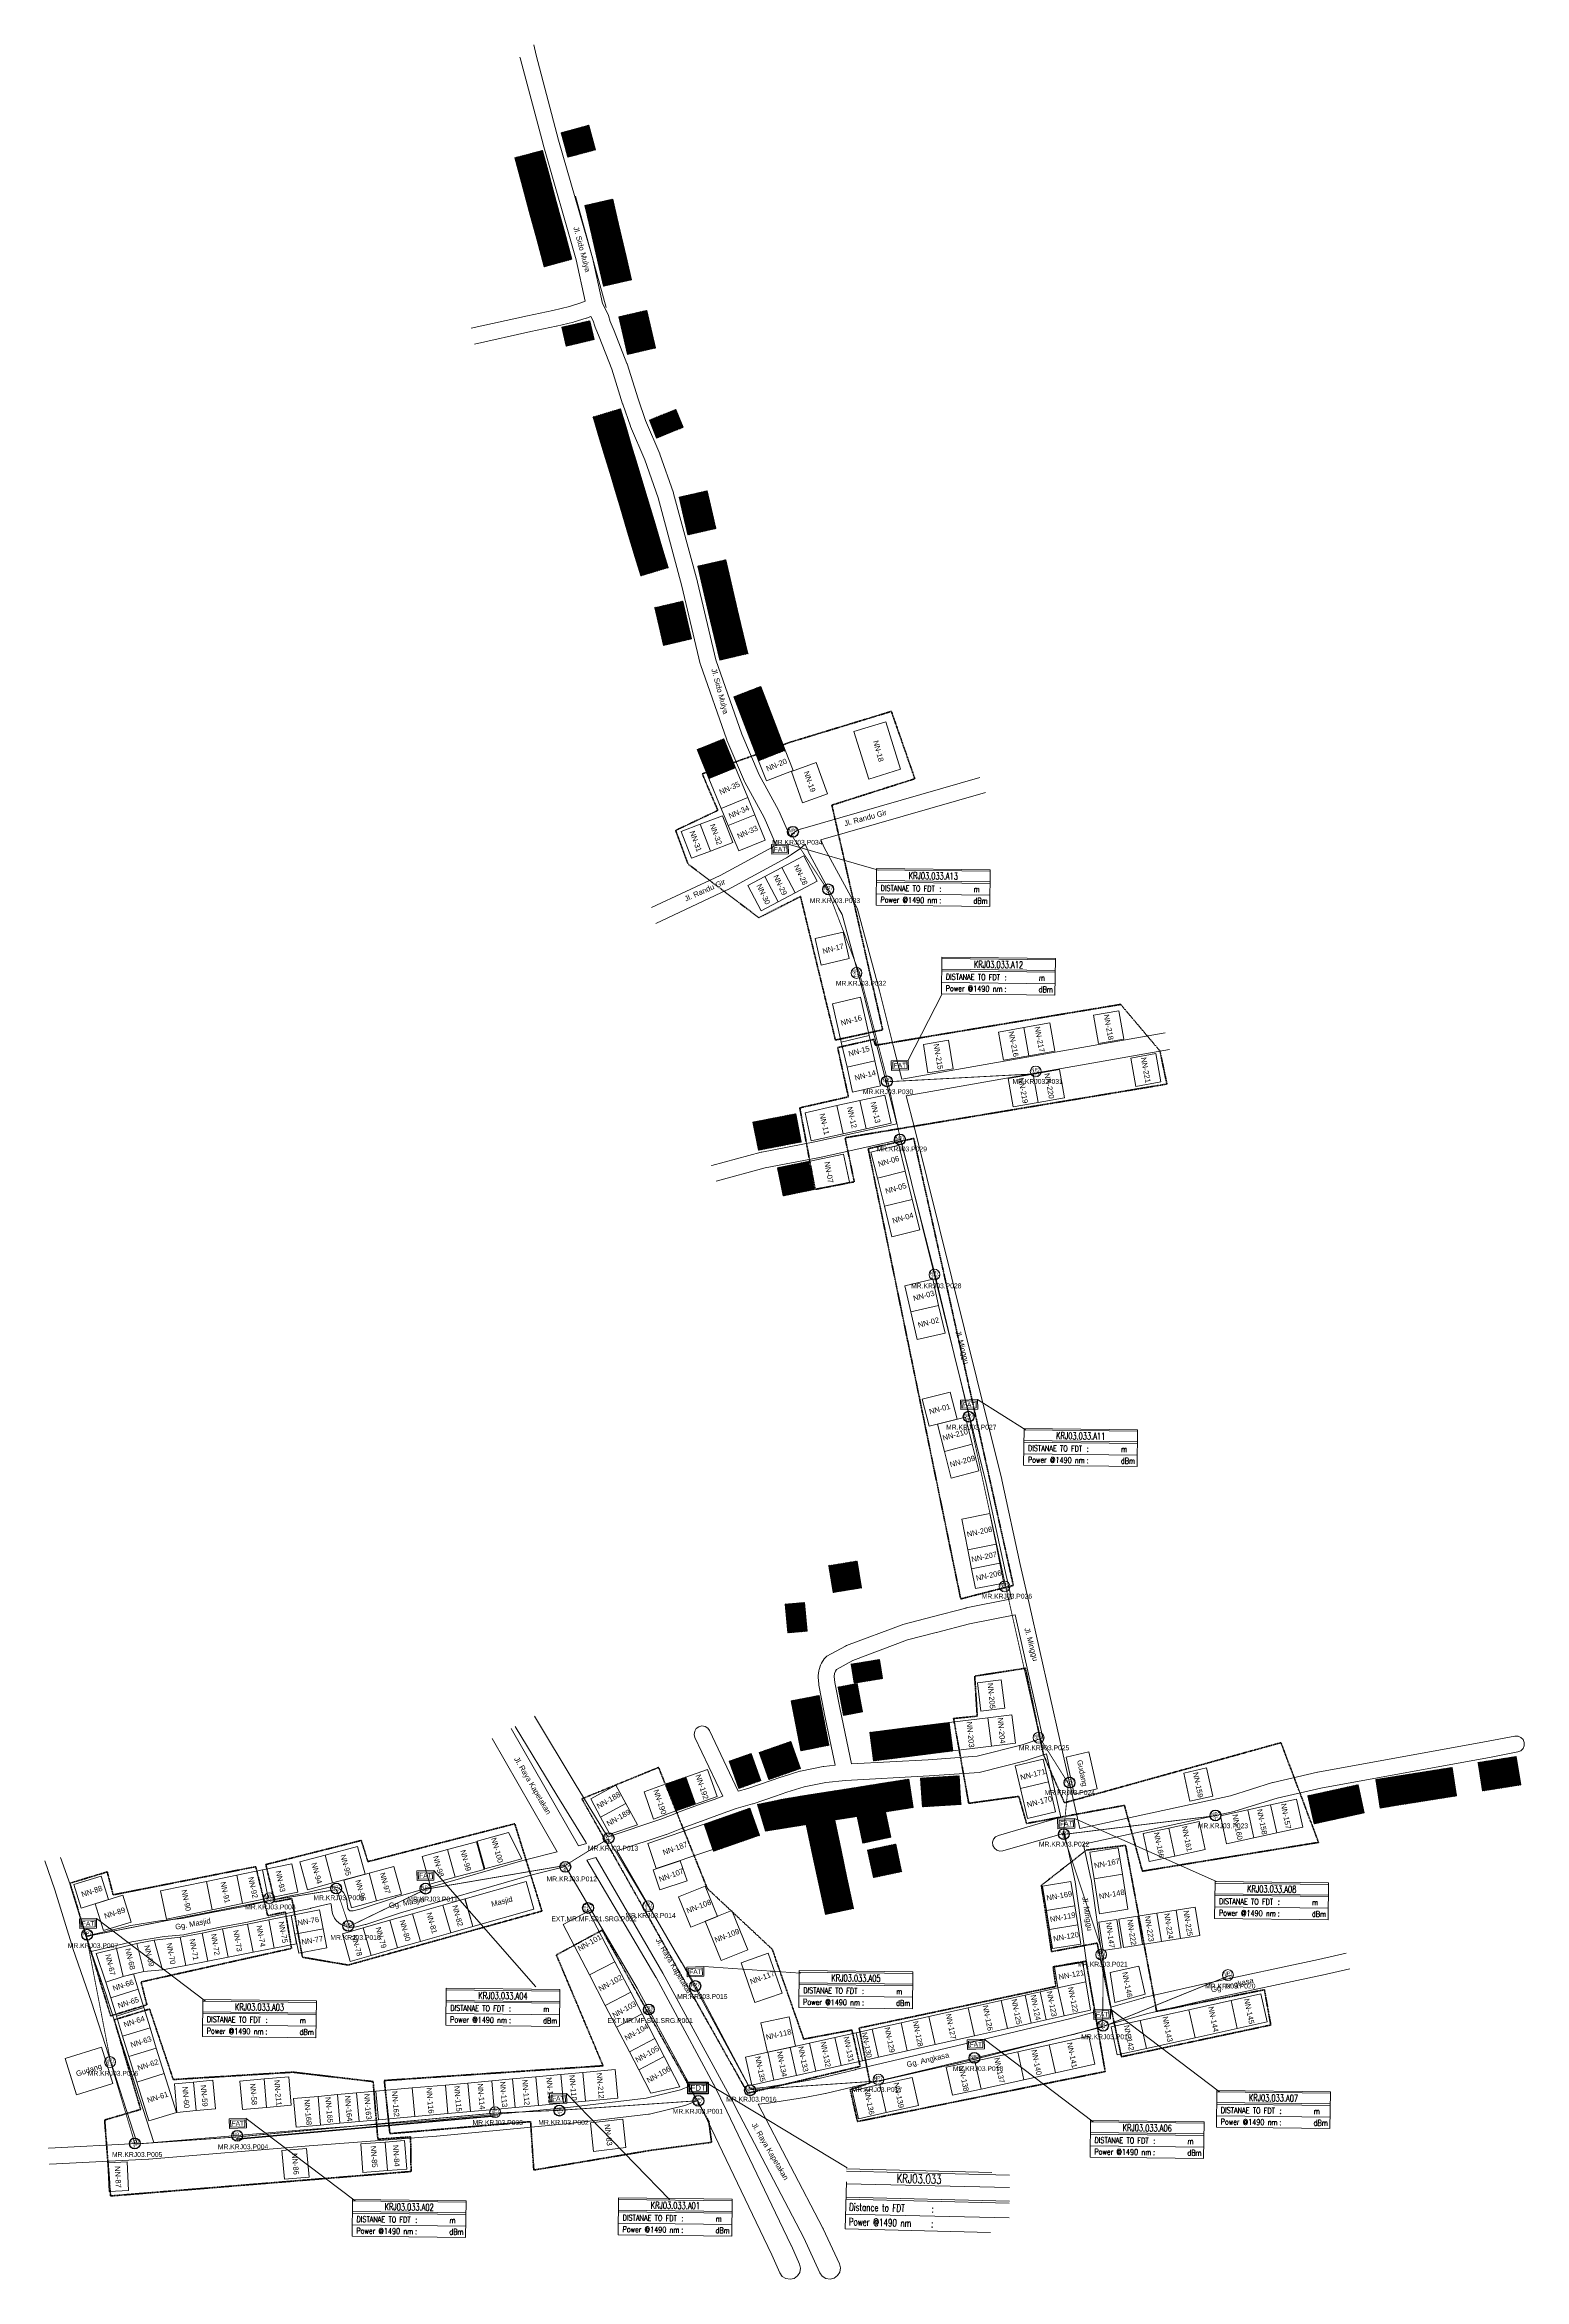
# Model space of a CAD drawing. Header units: inches. Extents: x 3636 to 4848, y 244 to 1074.
# Drawn here: x 3636 to 4186, y 244 to 1074 of the extents above; entities that cross this region are included whole.
import ezdxf
from ezdxf.enums import TextEntityAlignment as Align

# ---------------------------------------------------------------- set-up
doc = ezdxf.new("R2010")
doc.units = ezdxf.units.IN
doc.header["$MEASUREMENT"] = 0
doc.set_wipeout_variables(frame=1)
doc.linetypes.add('PHANTOM2', pattern=[1.25, 0.625, -0.125, 0.125, -0.125, 0.125, -0.125])
for name, color, linetype, lineweight in [('Basic Map', 251, 'Continuous', 9), ('FAT', 30, 'Continuous', 18), ('FAT AREA', 126, 'PHANTOM2', 35), ('FAT_Info', 5, 'Continuous', 9), ('FDT', 12, 'Continuous', 18), ('FO 36 CORE.', 204, 'Continuous', 35), ("NEW POLE 7m 2.5'", 6, 'Continuous', 50), ('POLE ID', 1, 'Continuous', 20), ('SLING WIRE', 4, 'Continuous', 50)]:
    doc.layers.add(name, color=color, linetype=linetype, lineweight=lineweight)
for name, color, linetype in [('Ext Pole MR', 7, 'Continuous'), ('Home Number', 6, 'Continuous'), ("NEW POLE 7m 4'", 3, 'Continuous'), ('NEW POLE 9m(4 inches)', 5, 'Continuous'), ('NEW POLE HC', 4, 'Continuous')]:
    doc.layers.add(name, color=color, linetype=linetype)
doc.styles.add('Annotative', font='arial.ttf')
doc.styles.add('ROMANS', font='romans.shx', dxfattribs={"width": 1.2})
doc.styles.get("Standard").update_dxf_attribs({"font": 'arial.ttf'})
doc.styles.add('Title Block 3', font='dgn003.shx')

# ---------------------------------------------------------------- blocks, each defined once
blk = doc.blocks.new('NP7')
at = {"color": 0, "linetype": 'ByBlock', "lineweight": -2}
blk.add_circle((10475.44, -5326.86), 2.01, dxfattribs=at)
at = {"color": 0, "linetype": 'ByBlock', "lineweight": -2, "style": 'Title Block 3', "width": 0.799091}
for s, p in [('NP7', (10475.5, -5326.41)), ('3"', (10475.5, -5327.99))]:
    blk.add_text(s, height=1.339, dxfattribs=at).set_placement(p, align=Align.MIDDLE_CENTER)
blk = doc.blocks.new('11111111')
at = {"layer": 'FAT', "color": 40, "ltscale": 0.15}
for p, q in [((3655045.5, -855118.6), (3655045.5, -855088.1)), ((3655045.5, -855088.1), (3655099, -855088.1)), ((3655050, -855114.5), (3655050, -855092.2)), ((3655050, -855092.2), (3655094.6, -855092.2)), ((3655094.6, -855092.2), (3655094.6, -855114.5)), ((3655099, -855088.1), (3655099, -855118.6)), ((3655099, -855118.6), (3655045.5, -855118.6)), ((3655094.6, -855114.5), (3655050, -855114.5))]:
    blk.add_line(p, q, dxfattribs=at)
at = {"layer": 'FAT', "color": 40, "style": 'Annotative', "width": 1}
blk.add_text('FAT', height=14.87, dxfattribs=at).set_placement((3655072.5, -855103.4), align=Align.MIDDLE_CENTER)
blk = doc.blocks.new('FAT Info')
at = {"color": 0}
blk.add_wipeout([(0, 12.93), (40.44, 12.93), (40.44, -0.2), (0, -0.2)], dxfattribs=at)
for p, q in [((0, 12.93), (0, -0.2)), ((0, 8.58), (40.44, 8.58)), ((0, 8.04), (40.44, 8.04)), ((40.44, 12.93), (40.44, -0.2)), ((0, 3.92), (40.44, 3.92)), ((0, -0.2), (40.44, -0.2))]:
    blk.add_line(p, q, dxfattribs=at)
for points in [[(0, 12.93), (40.44, 12.93)], [(0, 12.39), (40.44, 12.39)]]:
    blk.add_lwpolyline(points, dxfattribs=at)
at = {"color": 0, "ltscale": 5, "style": 'ROMANS', "width": 0.7}
for s, height, p in [('DISTANAE TO FDT', 2.0607, (1.51, 4.91)), ('m', 2.06, (34.63, 4.91))]:
    blk.add_text(s, height=height, dxfattribs=at).set_placement(p)
at = {"color": 0, "style": 'ROMANS', "width": 0.7}
for s, height, p in [('Power @1490 nm', 2.0607, (1.51, 0.79)), (':', 2.06, (22.43, 4.91)), (':', 2.06, (22.43, 0.79)), ('dBm', 2.061, (34.63, 0.79))]:
    blk.add_text(s, height=height, dxfattribs=at).set_placement(p)
blk.add_attdef('FAT_SEQUENCE', text='', height=2.47, dxfattribs=at).set_placement((20.22, 10.48), align=Align.MIDDLE_CENTER)
for tag, p in [('DISTANCE_TO_FDT', (33.13, 5.94)), ('LOSS_@1490NM', (33.13, 1.82))]:
    blk.add_attdef(tag, text='', height=2.06, dxfattribs=at).set_placement(p, align=Align.MIDDLE_RIGHT)
blk = doc.blocks.new('NP 7 2.5')
at = {"color": 0, "linetype": 'ByBlock', "lineweight": -2}
blk.add_circle((426.55, 639.22), 2.02, dxfattribs=at)
at = {"color": 0, "linetype": 'ByBlock', "lineweight": -2, "style": 'Title Block 3', "width": 0.799091}
for s, p in [('NP7', (426.54, 639.85)), ('2.5"', (426.84, 638.42))]:
    blk.add_text(s, height=1.341, dxfattribs=at).set_placement(p, align=Align.MIDDLE_CENTER)
blk = doc.blocks.new('NP 7 4')
at = {"color": 0, "linetype": 'ByBlock', "lineweight": -2}
blk.add_circle((3878.88, 309.87), 2.01, dxfattribs=at)
at = {"color": 0, "linetype": 'ByBlock', "lineweight": -2, "style": 'Title Block 3', "width": 0.799091}
for s, p in [('NP7', (3878.95, 310.31)), ('4"', (3878.95, 308.73))]:
    blk.add_text(s, height=1.34, dxfattribs=at).set_placement(p, align=Align.MIDDLE_CENTER)
blk = doc.blocks.new('EXT MR')
at = {"color": 0, "linetype": 'ByBlock', "lineweight": -2}
blk.add_circle((3860.46, 343.81), 2.01, dxfattribs=at)
at = {"color": 0, "linetype": 'ByBlock', "lineweight": -2, "style": 'Title Block 3', "width": 0.799091}
for s, p in [('EXT', (3860.46, 344.44)), ('MR', (3860.46, 342.86))]:
    blk.add_text(s, height=1.34, dxfattribs=at).set_placement(p, align=Align.MIDDLE_CENTER)
blk = doc.blocks.new('NP 9 4')
at = {"layer": 'NEW POLE 9m(4 inches)', "linetype": 'ByBlock', "lineweight": -2}
blk.add_circle((3845.54, 407.46), 2.01, dxfattribs=at)
at = {"layer": 'NEW POLE 9m(4 inches)', "linetype": 'ByBlock', "lineweight": -2, "style": 'Title Block 3', "width": 0.799091}
for s, p in [('NP9', (3845.53, 408.09)), ('4"', (3845.53, 406.51))]:
    blk.add_text(s, height=1.34, dxfattribs=at).set_placement(p, align=Align.MIDDLE_CENTER)
blk = doc.blocks.new('X')
blk.add_wipeout([(30500.3, 21778.3), (30624.8, 21778.3), (30625.6, 21732.4), (30500.3, 21732.4)]).dxf.layer = 'FDT'
at = {"layer": 'FDT'}
for p, q in [((30500.3, 21768.5), (30500.3, 21732.4)), ((30500.3, 21756.6), (30625.2, 21756.6)), ((30500.3, 21755.1), (30625.2, 21755.1)), ((30500.3, 21743.8), (30625.4, 21743.8)), ((30500.3, 21732.4), (30611.4, 21732.4))]:
    blk.add_line(p, q, dxfattribs=at)
for points in [[(30500.3, 21778.3), (30611.4, 21778.3)], [(30500.3, 21776.6), (30624.9, 21776.6)], [(30500.3, 21767), (30625, 21767)]]:
    blk.add_lwpolyline(points, dxfattribs=at)
at = {"layer": 'FDT', "style": 'ROMANS', "width": 0.7}
for s, height, p in [('Power @1490 nm', 5.659, (30503, 21735.2)), (':', 5.66, (30565.9, 21746.5)), (':', 5.66, (30565.9, 21735.2))]:
    blk.add_text(s, height=height, dxfattribs=at).set_placement(p)
for p in [(30555.9, 21772), (30555.9, 21761.8)]:
    blk.add_attdef('FAT_SEQUENCE', text='', height=6.79, dxfattribs=at).set_placement(p, align=Align.MIDDLE_CENTER)
blk.add_attdef('DISTANCE_TO', (30503, 21746.5), '', height=5.66, dxfattribs=at)
for tag, p in [('DISTANCE_TO_OLT', (30568.9, 21749.3)), ('LOSS_@1490NM', (30568.9, 21738))]:
    blk.add_attdef(tag, text='', height=5.66, dxfattribs=at).set_placement(p, align=Align.MIDDLE_LEFT)
blk = doc.blocks.new('FAT')
at = {"layer": 'FAT_Info'}
blk.add_lwpolyline([(3818.42, 352.24), (3780.5, 395.46)], dxfattribs=at)
at = {"layer": 'FAT', "xscale": 0.1176311406527795, "yscale": 0.1176311406527795, "zscale": 0.1176311406527795, "rotation": 1.777141601823068}
blk.add_blockref('11111111', (-429085.51, 87598.36), dxfattribs=at)
blk = doc.blocks.new('FDT New')
at = {"layer": 'FDT', "color": 1, "lineweight": 30, "ltscale": 0.15}
for p, q in [((0, -341), (0, 0)), ((0, 0), (598, 0)), ((598, -341), (0, -341)), ((50, -295), (50, -46)), ((50, -46), (548, -46)), ((548, -295), (50, -295)), ((548, -46), (548, -295)), ((598, 0), (598, -341))]:
    blk.add_line(p, q, dxfattribs=at)
at = {"layer": 'FDT', "color": 1, "lineweight": 80, "style": 'Annotative', "width": 1}
blk.add_text('FDT', height=166.1, dxfattribs=at).set_placement((302, -170), align=Align.MIDDLE_CENTER)
blk = doc.blocks.new('FDT')
at = {"layer": 'FAT_Info'}
blk.add_lwpolyline([(3934.14, 285.02), (3881.23, 316.98)], dxfattribs=at)
at = {"xscale": 0.0125973950833532, "yscale": 0.0125973950833532, "zscale": 0.0125973950833532}
blk.add_blockref('FDT New', (3874.99, 316.82), dxfattribs=at)
blk = doc.blocks.new('NP 7 3')
at = {"color": 0, "linetype": 'ByBlock', "lineweight": -2}
blk.add_circle((3981.47, 325.83), 2.01, dxfattribs=at)
at = {"color": 0, "linetype": 'ByBlock', "lineweight": -2, "style": 'Title Block 3', "width": 0.799091}
for s, p in [('NP7', (3981.54, 326.27)), ('3"', (3981.54, 324.69))]:
    blk.add_text(s, height=1.34, dxfattribs=at).set_placement(p, align=Align.MIDDLE_CENTER)

msp = doc.modelspace()

# ---------------------------------------------------------------- hatches: boundary and pattern name
at = {"layer": 'FO 36 CORE.', "true_color": 0x939598}
h = msp.add_hatch(dxfattribs=at)
h.set_pattern_fill('ANSI32', color=252)
h.paths.add_polyline_path([(3907.39, 821.42), (3911.19, 811.6), (3901.23, 807.75), (3897.43, 817.57)])
h.paths.add_polyline_path([(3902.03, 835.33), (3907.39, 821.42), (3897.43, 817.57), (3892.08, 831.48)])
h.paths.add_polyline_path([(3888.32, 815.92), (3892.69, 805.15), (3882.82, 801.1), (3878.45, 811.87)])
h.paths.add_polyline_path([(3870.54, 938.28), (3873.24, 931.61), (3863.35, 927.61), (3860.65, 934.28)])
h.paths.add_polyline_path([(3883.79, 901.03), (3885.41, 894.02), (3875.02, 891.62), (3873.4, 898.62)])
h.paths.add_polyline_path([(3882.17, 908.03), (3883.79, 901.03), (3873.4, 898.62), (3871.78, 905.62)])
h.paths.add_polyline_path([(3893.84, 861.95), (3897.25, 847.54), (3886.85, 845.14), (3883.44, 859.54)])
h.paths.add_polyline_path([(3890.69, 875.39), (3893.84, 861.95), (3883.44, 859.54), (3880.3, 872.98)])
h.paths.add_polyline_path([(3889.08, 882.39), (3890.69, 875.39), (3880.3, 872.98), (3878.68, 879.99)])
h.paths.add_polyline_path([(3865.6, 886.36), (3867.66, 879.47), (3857.44, 876.41), (3855.38, 883.29)])
h.paths.add_polyline_path([(3862.81, 895.7), (3865.6, 886.36), (3855.38, 883.29), (3852.59, 892.63)])
h.paths.add_polyline_path([(3858.98, 908.43), (3862.81, 895.7), (3852.59, 892.63), (3848.76, 905.36)])
h.paths.add_polyline_path([(3856.13, 917.87), (3858.98, 908.43), (3848.76, 905.36), (3845.91, 914.8)])
h.paths.add_polyline_path([(3854.07, 924.72), (3856.13, 917.87), (3845.91, 914.8), (3843.85, 921.65)])
h.paths.add_polyline_path([(3852.01, 931.61), (3854.07, 924.72), (3843.85, 921.65), (3841.79, 928.54)])
h.paths.add_polyline_path([(3849.95, 938.49), (3852.01, 931.61), (3841.79, 928.54), (3839.73, 935.43)])
h.paths.add_polyline_path([(3874.68, 859.99), (3876.3, 852.99), (3865.9, 850.58), (3864.28, 857.59)])
h.paths.add_polyline_path([(3873.06, 867), (3874.68, 859.99), (3864.28, 857.59), (3862.67, 864.59)])
h.paths.add_polyline_path([(3861.32, 968.09), (3862.94, 961.09), (3852.55, 958.68), (3850.93, 965.68)])
h.paths.add_polyline_path([(3859.71, 975.06), (3861.32, 968.09), (3850.93, 965.68), (3849.31, 972.65)])
h.paths.add_polyline_path([(3838.15, 1043.82), (3840.61, 1034.7), (3830.31, 1031.92), (3827.85, 1041.03)])
h.paths.add_polyline_path([(3852.01, 995.05), (3854.01, 986.45), (3843.61, 984.04), (3841.61, 992.64)])
h.paths.add_polyline_path([(3848.74, 1009.19), (3852.01, 995.05), (3841.61, 992.64), (3838.35, 1006.78)])
h.paths.add_polyline_path([(3847.08, 1016.39), (3848.74, 1009.19), (3838.35, 1006.78), (3836.69, 1013.99)])
h.paths.add_polyline_path([(3838.49, 971.19), (3840.11, 964.19), (3829.72, 961.78), (3828.1, 968.78)])
h.paths.add_polyline_path([(3829.12, 1004.3), (3831.86, 994.04), (3821.56, 991.26), (3818.81, 1001.52)])
h.paths.add_polyline_path([(3826.33, 1014.55), (3829.12, 1004.3), (3818.81, 1001.52), (3816.03, 1011.77)])
h.paths.add_polyline_path([(3823.42, 1025.38), (3826.33, 1014.55), (3816.03, 1011.77), (3813.12, 1022.6)])
h.paths.add_polyline_path([(3820.96, 1034.49), (3823.42, 1025.38), (3813.12, 1022.6), (3810.66, 1031.71)])
h.paths.add_polyline_path([(3863.6, 929.77), (3872, 933.21), (3870.44, 937.03), (3862.04, 933.59)], flags=24)
h.paths.add_polyline_path([(3874.09, 900.24), (3882.92, 902.33), (3881.97, 906.34), (3873.14, 904.25)], flags=24)
h.paths.add_polyline_path([(3875.61, 893.36), (3884.44, 895.44), (3883.5, 899.46), (3874.67, 897.37)], flags=24)
h.paths.add_polyline_path([(3880.56, 874.78), (3889.39, 876.86), (3888.45, 880.88), (3879.61, 878.79)], flags=24)
h.paths.add_polyline_path([(3883.02, 864.46), (3891.85, 866.55), (3890.9, 870.56), (3882.07, 868.47)], flags=24)
h.paths.add_polyline_path([(3886.35, 850.94), (3895.19, 853.03), (3894.24, 857.04), (3885.41, 854.95)], flags=24)
h.paths.add_polyline_path([(3842.26, 930.19), (3850.94, 932.84), (3849.73, 936.78), (3841.05, 934.14)], flags=24)
h.paths.add_polyline_path([(3844.09, 923.54), (3852.77, 926.19), (3851.57, 930.13), (3842.89, 927.49)], flags=24)
h.paths.add_polyline_path([(3846.32, 916.59), (3855, 919.24), (3853.8, 923.18), (3845.12, 920.54)], flags=24)
h.paths.add_polyline_path([(3848.78, 908.45), (3857.46, 911.09), (3856.25, 915.03), (3847.57, 912.39)], flags=24)
h.paths.add_polyline_path([(3852.27, 897.25), (3860.95, 899.9), (3859.75, 903.84), (3851.07, 901.19)], flags=24)
h.paths.add_polyline_path([(3855.4, 886.07), (3864.08, 888.72), (3862.88, 892.66), (3854.2, 890.01)], flags=24)
h.paths.add_polyline_path([(3857.96, 877.97), (3866.64, 880.61), (3865.44, 884.56), (3856.76, 881.91)], flags=24)
h.paths.add_polyline_path([(3864.78, 859.36), (3873.61, 861.45), (3872.66, 865.46), (3863.83, 863.37)], flags=24)
h.paths.add_polyline_path([(3866.13, 852.32), (3874.96, 854.41), (3874.01, 858.42), (3865.18, 856.34)], flags=24)
h.paths.add_polyline_path([(3851.47, 967.42), (3860.3, 969.51), (3859.35, 973.52), (3850.52, 971.44)], flags=24)
h.paths.add_polyline_path([(3853.04, 960.05), (3861.87, 962.13), (3860.92, 966.15), (3852.09, 964.06)], flags=24)
h.paths.add_polyline_path([(3838.9, 1008.71), (3847.73, 1010.8), (3846.78, 1014.81), (3837.95, 1012.72)], flags=24)
h.paths.add_polyline_path([(3841.27, 998.09), (3850.1, 1000.17), (3849.16, 1004.18), (3840.32, 1002.1)], flags=24)
h.paths.add_polyline_path([(3843.85, 986.42), (3852.68, 988.5), (3851.73, 992.51), (3842.9, 990.43)], flags=24)
h.paths.add_polyline_path([(3813.32, 1025.34), (3822.07, 1027.74), (3820.97, 1031.72), (3812.23, 1029.31)], flags=24)
h.paths.add_polyline_path([(3816.09, 1015.46), (3824.84, 1017.87), (3823.74, 1021.84), (3814.99, 1019.44)], flags=24)
h.paths.add_polyline_path([(3818.79, 1004.79), (3827.53, 1007.19), (3826.44, 1011.17), (3817.69, 1008.76)], flags=24)
h.paths.add_polyline_path([(3821.62, 994.5), (3830.36, 996.91), (3829.27, 1000.88), (3820.52, 998.48)], flags=24)
h = msp.add_hatch(dxfattribs=at)
h.set_pattern_fill('ANSI32', color=252)
h.paths.add_polyline_path([(3908.24, 656.49), (3919.75, 658.89), (3921.93, 648.44), (3910.42, 646.05)])
h.paths.add_polyline_path([(3899.15, 673.48), (3907.99, 675.21), (3910.03, 664.73), (3901.18, 663)])
h.paths.add_polyline_path([(3907.99, 675.21), (3915.05, 676.58), (3917.09, 666.1), (3910.03, 664.73)])
h = msp.add_hatch(dxfattribs=at)
h.set_pattern_fill('ANSI32', color=252)
h.paths.add_polyline_path([(3961.41, 429.76), (3975.75, 430.64), (3976.48, 420), (3962.14, 419.12)])
h.paths.add_polyline_path([(3952.22, 405.26), (3954.38, 395.01), (3943.95, 392.8), (3941.78, 403.05)])
h.paths.add_polyline_path([(3948.4, 417.2), (3950.38, 407.83), (3939.94, 405.62), (3937.85, 415.53)])
h.paths.add_polyline_path([(3929.54, 414.18), (3931.91, 403), (3921.47, 400.79), (3918.98, 412.52)])
h.paths.add_polyline_path([(3946.66, 427.74), (3957.04, 429.39), (3958.72, 418.85), (3948.35, 417.2)])
h.paths.add_polyline_path([(3940.57, 426.77), (3946.66, 427.74), (3948.35, 417.2), (3942.26, 416.24)])
h.paths.add_polyline_path([(3932.99, 425.57), (3940.57, 426.77), (3942.26, 416.24), (3934.68, 415.03)])
h.paths.add_polyline_path([(3925.56, 424.39), (3932.99, 425.57), (3934.68, 415.03), (3927.24, 413.85)])
h.paths.add_polyline_path([(3917.63, 423.13), (3925.56, 424.39), (3927.24, 413.85), (3919.31, 412.59)])
h.paths.add_polyline_path([(3910.53, 422), (3917.63, 423.13), (3919.31, 412.59), (3912.21, 411.46)])
h.paths.add_polyline_path([(3900.84, 419.94), (3910.53, 422), (3912.21, 411.46), (3903.82, 410.11)])
h.paths.add_polyline_path([(3934.08, 392.74), (3936.52, 381.36), (3926.09, 379.15), (3923.64, 390.53)])
h.paths.add_polyline_path([(3931.91, 403), (3934.08, 392.74), (3923.64, 390.53), (3921.47, 400.79)])
h.paths.add_polyline_path([(3890.01, 415.8), (3898.06, 418.61), (3901.59, 408.54), (3893.54, 405.73)])
h.paths.add_polyline_path([(3881.09, 412.63), (3890.01, 415.8), (3893.54, 405.73), (3884.51, 402.58)])
h.paths.add_polyline_path([(3925.54, 451.59), (3927.41, 441.95), (3916.94, 439.93), (3915.07, 449.56)])
h.paths.add_polyline_path([(3923.81, 460.47), (3925.54, 451.59), (3915.07, 449.56), (3913.33, 458.44)])
h.paths.add_polyline_path([(3901.5, 439.26), (3913.27, 443.4), (3916.83, 433.35), (3905.06, 429.2)])
h.paths.add_polyline_path([(3890.37, 436.02), (3898.5, 438.89), (3902.06, 428.83), (3893.93, 425.96)])
h.paths.add_polyline_path([(3866.96, 427.61), (3874.19, 430.15), (3877.75, 420.09), (3870.52, 417.55)])
h.paths.add_polyline_path([(3946.21, 473.81), (3947.37, 466.75), (3936.84, 465.02), (3935.68, 472.08)])
h.paths.add_polyline_path([(3930.79, 463.56), (3937.85, 464.91), (3939.85, 454.43), (3932.79, 453.08)])
h.paths.add_polyline_path([(3957.88, 448.66), (3972.11, 450.44), (3973.45, 439.86), (3959.22, 438.08)])
h.paths.add_polyline_path([(3942.63, 446.72), (3957.88, 448.66), (3959.22, 438.08), (3943.97, 436.14)])
h.paths.add_polyline_path([(3937.84, 510.42), (3939.48, 500.47), (3928.95, 498.74), (3927.31, 508.68)])
h.paths.add_polyline_path([(3911.16, 494.36), (3918.32, 494.98), (3919.25, 484.35), (3912.09, 483.73)])
h.paths.add_polyline_path([(3911.97, 422.32), (3913.51, 411.8), (3917.59, 412.4), (3916.05, 422.92)], flags=25)
h.paths.add_polyline_path([(3919.63, 423.59), (3921.17, 413.08), (3925.25, 413.68), (3923.71, 424.19)], flags=25)
h.paths.add_polyline_path([(3927.43, 424.74), (3928.97, 414.23), (3933.05, 414.83), (3931.51, 425.34)], flags=25)
h.paths.add_polyline_path([(3920.86, 404.56), (3931.24, 406.86), (3930.34, 410.88), (3919.97, 408.58)], flags=24)
h.paths.add_polyline_path([(3939.63, 407.87), (3950, 410.17), (3949.11, 414.2), (3938.73, 411.89)], flags=24)
h.paths.add_polyline_path([(3934.67, 426.01), (3936.22, 415.49), (3940.29, 416.09), (3938.75, 426.61)], flags=25)
h.paths.add_polyline_path([(3941.54, 427.19), (3943.08, 416.67), (3947.16, 417.27), (3945.62, 427.79)], flags=9)
h.paths.add_polyline_path([(3949.81, 428.34), (3951.36, 417.83), (3955.43, 418.43), (3953.89, 428.94)], flags=25)
h.paths.add_polyline_path([(3923.11, 393.57), (3933.49, 395.87), (3932.59, 399.89), (3922.22, 397.59)], flags=24)
h.paths.add_polyline_path([(3925.5, 382.54), (3935.87, 384.84), (3934.98, 388.87), (3924.6, 386.56)], flags=24)
h.paths.add_polyline_path([(3883.63, 413.73), (3887.06, 403.67), (3890.96, 405), (3887.53, 415.06)], flags=25)
h.paths.add_polyline_path([(3892.11, 416.58), (3895.54, 406.52), (3899.44, 407.85), (3896.01, 417.91)], flags=25)
h.paths.add_polyline_path([(3914.59, 451.99), (3924.99, 454.18), (3924.15, 458.21), (3913.75, 456.02)], flags=24)
h.paths.add_polyline_path([(3916.58, 442.72), (3926.98, 444.91), (3926.13, 448.94), (3915.73, 446.75)], flags=24)
h.paths.add_polyline_path([(3892.55, 436.84), (3895.95, 426.78), (3899.86, 428.09), (3896.45, 438.16)], flags=25)
h.paths.add_polyline_path([(3876.52, 431.04), (3879.92, 420.97), (3883.82, 422.29), (3880.42, 432.36)], flags=9)
h.paths.add_polyline_path([(3868.74, 428.11), (3872.14, 418.04), (3876.05, 419.36), (3872.64, 429.43)], flags=24)
h.paths.add_polyline_path([(3963.01, 449.5), (3964.03, 438.92), (3968.14, 439.32), (3967.11, 449.9)], flags=25)
h.paths.add_polyline_path([(3948.31, 447.53), (3949.33, 436.96), (3953.44, 437.35), (3952.41, 447.93)], flags=25)
h.paths.add_polyline_path([(3936.74, 466.53), (3947.19, 468.45), (3946.45, 472.51), (3936, 470.58)], flags=24)
h.paths.add_polyline_path([(3928.6, 501.68), (3939.08, 503.42), (3938.4, 507.48), (3927.92, 505.74)], flags=24)
h.paths.add_polyline_path([(3912.55, 494.37), (3913.81, 483.82), (3917.9, 484.3), (3916.64, 494.86)], flags=24)
h = msp.add_hatch(dxfattribs=at)
h.set_pattern_fill('ANSI32', color=252)
h.paths.add_polyline_path([(4175.74, 436.65), (4182.84, 437.78), (4184.52, 427.24), (4177.42, 426.11)])
h.paths.add_polyline_path([(4168.64, 435.52), (4175.74, 436.65), (4177.42, 426.11), (4170.32, 424.98)])
h.paths.add_polyline_path([(4137.71, 430.32), (4144.81, 431.45), (4146.49, 420.91), (4139.39, 419.78)])
h.paths.add_polyline_path([(4151.91, 432.58), (4159.01, 433.71), (4160.69, 423.18), (4153.59, 422.04)])
h.paths.add_polyline_path([(4144.81, 431.45), (4151.91, 432.58), (4153.59, 422.04), (4146.49, 420.91)])
h.paths.add_polyline_path([(4130.65, 429.2), (4137.71, 430.32), (4139.39, 419.78), (4132.33, 418.66)])
h.paths.add_polyline_path([(4115.61, 425.44), (4124.06, 427.32), (4126.36, 416.9), (4117.91, 415.02)])
h.paths.add_polyline_path([(4105.45, 423.2), (4115.61, 425.44), (4117.91, 415.02), (4107.75, 412.78)])

# ---------------------------------------------------------------- linework, layer by layer
at = {"color": 0, "linetype": 'ByBlock', "lineweight": -2}
msp.add_circle((3837.86, 381.51), 2.01, dxfattribs=at)
at = {"layer": 'Basic Map'}
for points in [[(3817.66, 1073.75), (3818.55, 1069.91), (3826.93, 1038.34), (3839.3, 995.39), (3839.35, 995.2), (3843.2, 977.57), (3845.25, 973.76), (3845.48, 973.18), (3846.13, 970.95), (3847.54, 967.41), (3847.55, 967.4), (3852.31, 955.33), (3852.38, 955.13), (3856.44, 942.16), (3859.25, 934.13), (3864.54, 921.79), (3864.56, 921.68), (3864.61, 921.59), (3869.59, 907.26), (3869.65, 907.05), (3878.49, 874.14), (3878.51, 874.06), (3885.38, 845.28), (3895.07, 817.63), (3901.44, 802.5), (3908.69, 789.41), (3908.81, 789.16), (3912.91, 779.79), (3913.06, 779.89), (3914.77, 781.32), (3915.4, 781.73), (3916.33, 782.17), (3916.66, 782.27), (3916.79, 782.34), (3983.45, 801.51)], [(3812.56, 1069.18), (3812.72, 1068.5), (3812.74, 1068.42), (3821.14, 1036.77), (3821.15, 1036.71), (3833.51, 993.82), (3836.86, 978.45), (3835.25, 977.86), (3830.96, 976.5), (3824.75, 975.02), (3815.37, 973.06), (3815.33, 973.05), (3794.44, 968.39)], [(3844.62, 976.09), (3833.21, 1017.51)], [(3795.72, 962.53), (3795.73, 962.53), (3816.62, 967.19), (3826.01, 969.16), (3826.1, 969.18), (3832.46, 970.69), (3832.67, 970.75), (3837.13, 972.16), (3837.24, 972.2), (3838.94, 972.82), (3839.81, 971.19), (3840.41, 969.14), (3840.5, 968.86), (3841.97, 965.19), (3846.69, 953.23), (3850.73, 940.32), (3850.76, 940.23), (3853.62, 932.05), (3853.69, 931.86), (3858.98, 919.52), (3863.89, 905.39), (3872.68, 872.63), (3879.58, 843.74), (3879.67, 843.44), (3889.44, 815.56), (3889.51, 815.39), (3895.97, 800.02), (3896.11, 799.73), (3903.37, 786.62), (3907.84, 776.42), (3886.97, 765.15), (3861.43, 753.16)], [(3985.64, 795.89), (3924.42, 778.29), (3925.67, 775.5), (3936.24, 755.95), (3937.78, 753.25), (3938.08, 752.54), (3946.18, 722.3), (3946.19, 722.25), (3951.33, 701.9), (3954.54, 689.4)], [(3863.06, 747.3), (3889.6, 759.75), (3889.75, 759.83), (3911.39, 771.51), (3911.64, 771.67), (3913.44, 772.88), (3913.46, 772.89), (3916.57, 775.02), (3916.8, 775.2), (3918.32, 776.47), (3918.51, 776.56), (3918.63, 776.55), (3920.24, 772.95), (3920.3, 772.85), (3920.34, 772.74), (3930.98, 753.06), (3931.01, 753), (3932.38, 750.61), (3940.37, 720.76), (3945.52, 700.42), (3945.52, 700.42), (3945.52, 700.41), (3952.6, 672.83), (3922.12, 666.13), (3902.44, 662.36), (3902.22, 662.31), (3883.85, 657.35), (3883.79, 657.33)], [(3954.54, 689.4), (4052.43, 706.63)], [(3956.12, 683.28), (4053.94, 700.5)], [(3956.12, 683.28), (3959.19, 671.31), (3959.19, 671.29), (3991.67, 540.65), (3991.69, 540.57), (3998.53, 509.12), (4001.79, 494.65), (4013.34, 443.36), (4020.06, 413.81), (4020.06, 413.8), (4020.68, 411.06), (4076.59, 423.21), (4092.32, 428.12), (4092.54, 428.18), (4108.98, 431.94), (4109.09, 431.96), (4172.46, 443.49)], [(3885.44, 651.56), (3903.68, 656.49), (3923.29, 660.25), (3923.36, 660.26), (3954.08, 667.01), (3985.84, 539.25), (3992.66, 507.84), (3992.67, 507.82), (3995.26, 496.33), (3978.42, 492.99), (3978.24, 492.95), (3965.8, 489.65), (3954.91, 486.87), (3954.6, 486.77), (3933.94, 479.01), (3933.54, 478.83), (3926.67, 475.03), (3925.62, 474.06), (3924.59, 472.51), (3924.23, 471.76), (3923.72, 470.14), (3923.61, 469.61), (3923.39, 467.9), (3923.38, 467.26), (3923.62, 464.62), (3923.66, 464.32), (3925.63, 454.08), (3925.64, 454.04), (3929.7, 434.54), (3925.52, 434.14), (3925.2, 434.09), (3916.89, 432.38), (3916.62, 432.31), (3910.02, 430.29), (3909.94, 430.27), (3905.55, 428.79), (3905.52, 428.78), (3897.3, 425.93), (3893.67, 424.88), (3883.04, 447.43), (3882.35, 448.37), (3881.34, 448.98), (3880.19, 449.15), (3879.05, 448.87), (3878.11, 448.17), (3877.5, 447.17), (3877.33, 446.01), (3877.61, 444.87), (3887.92, 423.01), (3884.75, 421.88), (3880.32, 420.3), (3880.3, 420.29), (3871.15, 416.94), (3871.07, 416.91), (3864.92, 414.46), (3845.33, 407.99)], [(3935.73, 435.01), (3931.52, 455.24), (3929.58, 465.3), (3929.38, 467.47), (3929.52, 468.59), (3929.83, 469.55), (3930.22, 470.14), (3936.26, 473.47), (3956.56, 481.09), (3967.3, 483.84), (3967.33, 483.85), (3979.68, 487.13), (3996.57, 490.48), (4006.89, 444.68), (3999.22, 442.11), (3982.55, 437.88), (3964.3, 436.55), (3935.73, 435.01)], [(3810.83, 449), (3826.26, 423.48), (3826.27, 423.47), (3837.01, 405.91), (3837.16, 405.67), (3837.31, 405.46), (3834.37, 404.55)], [(3845.33, 407.99), (3843.76, 410.2), (3833.1, 427.63), (3817.91, 452.75)], [(3802.26, 444.45), (3826.39, 402.38), (3814.58, 399.44), (3814.47, 399.41), (3766.48, 385.49), (3766.36, 385.45), (3753.54, 381.15), (3750.55, 380.42), (3749.6, 380.42), (3749.37, 380.48), (3749.04, 380.74), (3748.8, 380.94), (3748.65, 381.27), (3748.28, 383.87), (3748.22, 384.19), (3747.91, 385.38), (3747.58, 386.18), (3746.92, 387.27), (3746.15, 388.13), (3745.23, 388.82), (3743.31, 389.42), (3742.53, 389.38), (3741.9, 389.29), (3739.18, 388.59), (3733.45, 387.25), (3727.28, 385.98), (3727.22, 385.97), (3710.09, 382.09), (3699.98, 380.22), (3699.92, 380.21), (3686.91, 377.55), (3679.72, 376.88), (3679.52, 376.86), (3667.21, 374.87), (3666.99, 374.82), (3651.27, 371.04)], [(3834.37, 404.55), (3809.33, 448.2)], [(4172.46, 443.49), (4182.35, 445.37), (4183.52, 445.36), (4184.6, 444.9), (4185.42, 444.07), (4185.86, 442.98), (4185.85, 441.81), (4185.39, 440.74), (4184.56, 439.91), (4183.47, 439.48), (4173.54, 437.59)], [(3898.15, 314.28), (3872.71, 361.11), (3872.66, 361.21), (3848.59, 402.75), (3866.89, 408.79), (3867.06, 408.85), (3873.25, 411.32), (3882.35, 414.65), (3886.77, 416.23), (3892.96, 418.43), (3899.04, 420.18), (3899.2, 420.23), (3907.48, 423.11), (3911.81, 424.57), (3918.24, 426.53), (3926.25, 428.18), (3933.54, 428.88), (3964.65, 430.56), (3964.7, 430.57), (3983.25, 431.91), (3983.77, 432), (4000.81, 436.32), (4001.02, 436.38), (4008.22, 438.8), (4013.58, 415.23), (3990.38, 408.46), (3989.34, 407.92), (3988.59, 407.03), (3988.24, 405.91), (3988.34, 404.74), (3988.88, 403.7), (3989.78, 402.95), (3990.9, 402.6), (3992.06, 402.7), (4014.91, 409.37), (4015.48, 406.84), (4015.48, 406.83), (4016.43, 402.63), (4018.89, 391.28), (4023.04, 362.14), (4023.05, 362.05), (4026.34, 342.98), (4016.78, 340.3), (3974.82, 330.3), (3937.23, 321.45), (3937.21, 321.44), (3924.78, 318.46), (3917.35, 317.07), (3904.11, 314.96), (3898.15, 314.28)], [(4173.54, 437.59), (4110.27, 426.08), (4093.99, 422.35), (4078.25, 417.44), (4077.99, 417.37), (4022, 405.21), (4022.29, 403.95), (4022.29, 403.92), (4024.78, 392.44), (4024.82, 392.23), (4028.97, 363.03), (4032.15, 344.63), (4044.33, 348.15), (4044.49, 348.2), (4067.53, 353.47), (4067.57, 353.48), (4109.34, 362.37), (4119.59, 364.78)], [(3637.38, 292.27), (3637.41, 292.27), (3637.46, 292.27), (3670.33, 294.02), (3653.34, 346.51), (3646.4, 366.48), (3646.37, 366.58), (3639.69, 388.25), (3635.92, 398.98)], [(3651.27, 371.04), (3645.4, 390.07), (3645.37, 390.18), (3641.82, 400.28)], [(4120.98, 358.94), (4110.69, 356.52), (4110.62, 356.51), (4068.85, 347.61), (4045.91, 342.37), (4030.6, 337.93), (4030.57, 337.93), (4018.34, 334.51), (4018.22, 334.48), (3976.21, 324.47), (3976.2, 324.47), (3938.61, 315.61), (3926.11, 312.61), (3925.96, 312.58), (3918.41, 311.16), (3918.33, 311.15), (3904.99, 309.03), (3904.86, 309.01), (3901.15, 308.58), (3925.19, 262.53), (3925.21, 262.44), (3925.27, 262.36), (3931.28, 249.31), (3931.64, 247.79), (3931.4, 246.25), (3930.58, 244.92), (3929.32, 244), (3927.8, 243.64), (3926.26, 243.88), (3924.93, 244.7), (3924.01, 245.96), (3918.05, 258.92), (3892.71, 307.46), (3892.71, 307.47), (3892.7, 307.47), (3891.88, 309.07), (3865.71, 357.25), (3840.79, 400.25), (3837.47, 399.23), (3863.05, 355.78), (3863.13, 355.65), (3884.54, 316.1), (3884.61, 315.96), (3889.47, 306.08), (3889.47, 306.06), (3889.48, 306.05), (3910.45, 262.27), (3913.41, 256.12), (3913.42, 256.06)], [(3829.52, 396.97), (3856.12, 351.78), (3875.84, 315.38), (3872.22, 313.96), (3859.43, 310.82), (3830.42, 307.38), (3781.1, 302.72), (3733.75, 299.2), (3733.73, 299.19), (3676.51, 294.42), (3659.04, 348.39), (3659.02, 348.45), (3653.16, 365.32), (3668.28, 368.96), (3680.37, 370.92), (3687.62, 371.6), (3687.95, 371.64), (3701.09, 374.33), (3711.24, 376.2), (3711.35, 376.23), (3728.52, 380.11), (3734.7, 381.38), (3734.78, 381.4), (3740.57, 382.76), (3740.64, 382.77), (3742.28, 383.19), (3742.36, 382.87), (3742.77, 379.96), (3743.04, 379.07), (3743.68, 377.76), (3744.43, 376.79), (3745.18, 376.14), (3745.28, 376.06), (3746.14, 375.39), (3747.18, 374.86), (3748.39, 374.52), (3749.21, 374.41), (3750.94, 374.42), (3751.63, 374.51), (3755.09, 375.35), (3755.33, 375.42), (3768.21, 379.74), (3816.09, 393.63), (3829.52, 396.97)], [(3913.42, 256.06), (3913.46, 256.01), (3916.49, 249.19), (3916.84, 247.67), (3916.57, 246.13), (3915.74, 244.81), (3914.46, 243.91), (3912.94, 243.56), (3911.4, 243.83), (3910.08, 244.66), (3909.18, 245.93), (3906.17, 252.7), (3903.24, 258.8), (3903.23, 258.81), (3882.28, 302.57), (3878.62, 310.03), (3874.23, 308.3), (3873.84, 308.18), (3860.68, 304.95), (3860.32, 304.88), (3831.09, 301.42), (3831.02, 301.41), (3781.63, 296.75), (3781.57, 296.74), (3734.21, 293.21), (3674.64, 288.24), (3674.55, 288.24), (3637.8, 286.28), (3637.69, 286.28)]]:
    msp.add_lwpolyline(points, dxfattribs=at)
for points in [[(3838.15, 1043.82), (3840.61, 1034.7), (3830.31, 1031.92), (3827.85, 1041.03)], [(3820.96, 1034.49), (3823.42, 1025.38), (3813.12, 1022.6), (3810.66, 1031.71)], [(3823.42, 1025.38), (3826.33, 1014.55), (3816.03, 1011.77), (3813.12, 1022.6)], [(3826.33, 1014.55), (3829.12, 1004.3), (3818.81, 1001.52), (3816.03, 1011.77)], [(3847.08, 1016.39), (3848.74, 1009.19), (3838.35, 1006.78), (3836.69, 1013.99)], [(3848.74, 1009.19), (3852.01, 995.05), (3841.61, 992.64), (3838.35, 1006.78)], [(3829.12, 1004.3), (3831.86, 994.04), (3821.56, 991.26), (3818.81, 1001.52)], [(3852.01, 995.05), (3854.01, 986.45), (3843.61, 984.04), (3841.61, 992.64)], [(3859.71, 975.06), (3861.32, 968.09), (3850.93, 965.68), (3849.31, 972.65)], [(3838.49, 971.19), (3840.11, 964.19), (3829.72, 961.78), (3828.1, 968.78)], [(3861.32, 968.09), (3862.94, 961.09), (3852.55, 958.68), (3850.93, 965.68)], [(3849.95, 938.49), (3852.01, 931.61), (3841.79, 928.54), (3839.73, 935.43)], [(3870.54, 938.28), (3873.24, 931.61), (3863.35, 927.61), (3860.65, 934.28)], [(3852.01, 931.61), (3854.07, 924.72), (3843.85, 921.65), (3841.79, 928.54)], [(3854.07, 924.72), (3856.13, 917.87), (3845.91, 914.8), (3843.85, 921.65)], [(3856.13, 917.87), (3858.98, 908.43), (3848.76, 905.36), (3845.91, 914.8)], [(3858.98, 908.43), (3862.81, 895.7), (3852.59, 892.63), (3848.76, 905.36)], [(3882.17, 908.03), (3883.79, 901.03), (3873.4, 898.62), (3871.78, 905.62)], [(3883.79, 901.03), (3885.41, 894.02), (3875.02, 891.62), (3873.4, 898.62)], [(3862.81, 895.7), (3865.6, 886.36), (3855.38, 883.29), (3852.59, 892.63)], [(3865.6, 886.36), (3867.66, 879.47), (3857.44, 876.41), (3855.38, 883.29)], [(3889.08, 882.39), (3890.69, 875.39), (3880.3, 872.98), (3878.68, 879.99)], [(3890.69, 875.39), (3893.84, 861.95), (3883.44, 859.54), (3880.3, 872.98)], [(3873.06, 867), (3874.68, 859.99), (3864.28, 857.59), (3862.67, 864.59)], [(3874.68, 859.99), (3876.3, 852.99), (3865.9, 850.58), (3864.28, 857.59)], [(3893.84, 861.95), (3897.25, 847.54), (3886.85, 845.14), (3883.44, 859.54)], [(3902.03, 835.33), (3907.39, 821.42), (3897.43, 817.57), (3892.08, 831.48)], [(3936.71, 818.59), (3948.56, 822.24), (3954.01, 804.58), (3942.17, 800.93)], [(3888.32, 815.92), (3892.69, 805.15), (3882.82, 801.1), (3878.45, 811.87)], [(3907.39, 821.42), (3911.19, 811.6), (3901.23, 807.75), (3897.43, 817.57)], [(3911.19, 811.6), (3914.1, 804.05), (3904.14, 800.21), (3901.23, 807.75)], [(3913.43, 803.74), (3922.62, 807.08), (3926.82, 795.47), (3917.62, 792.14)], [(3892.69, 805.15), (3897.25, 794.1), (3887.38, 790.05), (3882.82, 801.1)], [(3897.25, 794.1), (3899.88, 787.67), (3890.01, 783.62), (3887.38, 790.05)], [(3872.51, 781.47), (3879.55, 784.13), (3883.34, 774.16), (3876.29, 771.49)], [(3879.55, 784.13), (3887.9, 787.31), (3891.68, 777.33), (3883.34, 774.16)], [(3899.88, 787.67), (3903.75, 778.27), (3893.88, 774.22), (3890.01, 783.62)], [(3909.87, 768.1), (3918.05, 772.46), (3923.07, 763.05), (3914.89, 758.68)], [(3897.21, 761.36), (3903.53, 764.72), (3908.55, 755.3), (3902.23, 751.94)], [(3903.53, 764.72), (3909.87, 768.1), (3914.89, 758.68), (3908.55, 755.3)], [(3932.69, 744.06), (3934.96, 734.22), (3924.57, 731.81), (3922.3, 741.65)], [(3939.1, 719.86), (3942.36, 705.61), (3931.97, 703.21), (3928.71, 717.46)], [(4025.78, 713.19), (4035.14, 714.85), (4036.99, 704.34), (4027.63, 702.68)], [(3990.43, 706.95), (3999.79, 708.61), (4001.64, 698.1), (3992.28, 696.44)], [(3999.79, 708.61), (4009.5, 710.34), (4011.35, 699.84), (4001.64, 698.1)], [(3942.36, 705.61), (3944.52, 696.3), (3934.13, 693.9), (3931.97, 703.21)], [(3962.52, 702.35), (3971.9, 703.87), (3973.6, 693.33), (3964.21, 691.81)], [(4039.6, 697.27), (4048.96, 698.93), (4050.81, 688.42), (4041.45, 686.76)], [(3944.52, 696.3), (3946.62, 687), (3936.22, 684.59), (3934.13, 693.9)], [(3993.99, 689.65), (4003.35, 691.3), (4005.2, 680.8), (3995.84, 679.14)], [(4003.35, 691.3), (4013.06, 693.04), (4014.91, 682.53), (4005.2, 680.8)], [(3930.33, 679.6), (3938.89, 681.46), (3941.19, 671.04), (3932.63, 669.18)], [(3938.89, 681.46), (3948.17, 683.52), (3950.47, 673.1), (3941.19, 671.04)], [(3899.15, 673.48), (3907.99, 675.21), (3910.03, 664.73), (3901.18, 663)], [(3907.99, 675.21), (3915.05, 676.58), (3917.09, 666.1), (3910.03, 664.73)], [(3918.52, 676.93), (3930.33, 679.6), (3932.63, 669.18), (3920.82, 666.51)], [(3953.36, 664.9), (3955.76, 655.24), (3945.4, 652.66), (3943, 662.33)], [(3908.24, 656.49), (3919.75, 658.89), (3921.93, 648.44), (3910.42, 646.05)], [(3919.75, 658.89), (3932.82, 661.6), (3935, 651.16), (3921.93, 648.44)], [(3955.76, 655.24), (3958.35, 644.78), (3948, 642.2), (3945.4, 652.66)], [(3958.35, 644.78), (3961.13, 633.48), (3950.77, 630.91), (3948, 642.2)], [(3965.96, 615.11), (3968.18, 605.39), (3957.79, 602.99), (3955.56, 612.7)], [(3968.18, 605.39), (3970.57, 595.07), (3960.17, 592.66), (3957.79, 602.99)], [(3972.45, 573.18), (3975.01, 563.08), (3964.67, 560.46), (3962.11, 570.56)], [(3978.11, 563.84), (3980.68, 553.78), (3970.33, 551.16), (3967.77, 561.22)], [(3980.68, 553.78), (3983.16, 543.87), (3972.81, 541.25), (3970.33, 551.16)], [(3987.23, 528.08), (3989.5, 516.7), (3979.03, 514.62), (3976.76, 525.99)], [(3989.5, 516.7), (3990.9, 509.65), (3980.44, 507.57), (3979.03, 514.62)], [(3937.84, 510.42), (3939.48, 500.47), (3928.95, 498.74), (3927.31, 508.68)], [(3990.9, 509.65), (3992.37, 502.24), (3981.91, 500.16), (3980.44, 507.57)], [(3911.16, 494.36), (3918.32, 494.98), (3919.25, 484.35), (3912.09, 483.73)], [(3946.21, 473.81), (3947.37, 466.75), (3936.84, 465.02), (3935.68, 472.08)], [(3930.79, 463.56), (3937.85, 464.91), (3939.85, 454.43), (3932.79, 453.08)], [(3982.57, 465.2), (3991.46, 466.29), (3992.8, 455.7), (3983.91, 454.61)], [(3923.81, 460.47), (3925.54, 451.59), (3915.07, 449.56), (3913.33, 458.44)], [(3925.54, 451.59), (3927.41, 441.95), (3916.94, 439.93), (3915.07, 449.56)], [(3942.63, 446.72), (3957.88, 448.66), (3959.22, 438.08), (3943.97, 436.14)], [(3957.88, 448.66), (3972.11, 450.44), (3973.45, 439.86), (3959.22, 438.08)], [(3972.11, 450.44), (3986.49, 452.2), (3987.83, 441.61), (3973.45, 439.86)], [(3986.49, 452.2), (3995.38, 453.29), (3996.72, 442.71), (3987.83, 441.61)], [(3901.5, 439.26), (3913.27, 443.4), (3916.83, 433.35), (3905.06, 429.2)], [(3874.19, 430.15), (3882.33, 433.02), (3885.88, 422.96), (3877.75, 420.09)], [(3890.37, 436.02), (3898.5, 438.89), (3902.06, 428.83), (3893.93, 425.96)], [(4007, 436.77), (4009, 428.4), (3998.61, 425.95), (3996.62, 434.32)], [(4015.56, 437.58), (4024.02, 439.47), (4027.06, 425.72), (4018.6, 423.84)], [(4059.28, 431.64), (4067.73, 433.53), (4070.03, 423.11), (4061.58, 421.22)], [(4144.81, 431.45), (4151.91, 432.58), (4153.59, 422.04), (4146.49, 420.91)], [(4151.91, 432.58), (4159.01, 433.71), (4160.69, 423.18), (4153.59, 422.04)], [(4168.64, 435.52), (4175.74, 436.65), (4177.42, 426.11), (4170.32, 424.98)], [(4175.74, 436.65), (4182.84, 437.78), (4184.52, 427.24), (4177.42, 426.11)], [(3848.26, 427.16), (3851.94, 420.35), (3842.56, 415.27), (3838.88, 422.07)], [(3858.7, 424.63), (3866.96, 427.61), (3870.52, 417.55), (3862.25, 414.57)], [(3866.96, 427.61), (3874.19, 430.15), (3877.75, 420.09), (3870.52, 417.55)], [(3917.63, 423.13), (3925.56, 424.39), (3927.24, 413.85), (3919.31, 412.59)], [(3925.56, 424.39), (3932.99, 425.57), (3934.68, 415.03), (3927.24, 413.85)], [(3932.99, 425.57), (3940.57, 426.77), (3942.26, 416.24), (3934.68, 415.03)], [(3940.57, 426.77), (3946.66, 427.74), (3948.35, 417.2), (3942.26, 416.24)], [(3946.66, 427.74), (3957.04, 429.39), (3958.72, 418.85), (3948.35, 417.2)], [(3961.41, 429.76), (3975.75, 430.64), (3976.48, 420), (3962.14, 419.12)], [(4009, 428.4), (4011.62, 417.19), (4001.24, 414.74), (3998.61, 425.95)], [(4105.45, 423.2), (4115.61, 425.44), (4117.91, 415.02), (4107.75, 412.78)], [(4115.61, 425.44), (4124.06, 427.32), (4126.36, 416.9), (4117.91, 415.02)], [(4130.65, 429.2), (4137.71, 430.32), (4139.39, 419.78), (4132.33, 418.66)], [(4137.71, 430.32), (4144.81, 431.45), (4146.49, 420.91), (4139.39, 419.78)], [(3851.94, 420.35), (3856.29, 412.4), (3845.98, 408.95), (3842.56, 415.27)], [(3881.09, 412.63), (3890.01, 415.8), (3893.54, 405.73), (3884.51, 402.58)], [(3890.01, 415.8), (3898.06, 418.61), (3901.59, 408.54), (3893.54, 405.73)], [(3900.84, 419.94), (3910.53, 422), (3912.21, 411.46), (3903.82, 410.11)], [(3910.53, 422), (3917.63, 423.13), (3919.31, 412.59), (3912.21, 411.46)], [(3948.4, 417.2), (3950.38, 407.83), (3939.94, 405.62), (3937.85, 415.53)], [(4072.92, 415.74), (4083.07, 417.97), (4085.37, 407.56), (4075.22, 405.32)], [(4083.07, 417.97), (4091.53, 419.86), (4093.83, 409.44), (4085.37, 407.56)], [(4091.53, 419.86), (4101.19, 421.99), (4103.49, 411.57), (4093.83, 409.44)], [(3796.66, 406.4), (3808.33, 409.55), (3813.25, 399.82), (3799.45, 396.1)], [(3881.09, 412.63), (3884.25, 403.3), (3863.25, 396.16), (3860.09, 405.5)], [(3929.54, 414.18), (3931.91, 403), (3921.47, 400.79), (3918.98, 412.52)], [(4044.16, 409.17), (4053.73, 411.23), (4055.95, 400.8), (4046.38, 398.73)], [(4053.73, 411.23), (4065.05, 413.68), (4067.27, 403.24), (4055.95, 400.8)], [(3730.75, 398.61), (3740.13, 401.1), (3742.91, 390.8), (3733.54, 388.31)], [(3740.13, 401.1), (3752.22, 404.35), (3755.01, 394.05), (3742.91, 390.8)], [(3776.27, 400.66), (3785.68, 403.21), (3788.47, 392.91), (3779.06, 390.37)], [(3785.68, 403.21), (3796.46, 406.12), (3799.25, 395.82), (3788.47, 392.91)], [(3872.14, 399.09), (3874.66, 391.66), (3864.56, 388.22), (3862.04, 395.66)], [(3931.91, 403), (3934.08, 392.74), (3923.64, 390.53), (3921.47, 400.79)], [(3952.22, 405.26), (3954.38, 395.01), (3943.95, 392.8), (3941.78, 403.05)], [(4034.89, 403.9), (4036.48, 394.03), (4025.94, 392.34), (4024.36, 402.22)], [(3656.97, 393.34), (3659.68, 384.62), (3649.49, 381.46), (3646.78, 390.18)], [(3679, 387.85), (3696.03, 391.33), (3698.19, 380.88), (3681.16, 377.4)], [(3696.03, 391.33), (3707.32, 393.68), (3709.49, 383.23), (3698.19, 380.88)], [(3707.32, 393.68), (3716.88, 395.65), (3719.04, 385.2), (3709.49, 383.23)], [(3716.88, 395.65), (3727.8, 397.9), (3729.97, 387.45), (3719.04, 385.2)], [(3747.11, 391.91), (3756.48, 394.41), (3759.27, 384.11), (3749.9, 381.61)], [(3756.48, 394.41), (3765.74, 396.91), (3768.52, 386.61), (3759.27, 384.11)], [(3792.15, 384.95), (3814.83, 391.36), (3817.74, 381.09), (3795.06, 374.68)], [(3934.08, 392.74), (3936.52, 381.36), (3926.09, 379.15), (3923.64, 390.53)], [(4017.35, 391.37), (4018.8, 382.31), (4008.26, 380.63), (4006.82, 389.68)], [(4036.48, 394.03), (4038.55, 381.04), (4028.01, 379.35), (4025.94, 392.34)], [(3664.91, 386.25), (3668.02, 376.25), (3657.83, 373.09), (3654.72, 383.09)], [(3772.63, 379.37), (3783.96, 382.59), (3786.88, 372.32), (3775.54, 369.11)], [(3783.96, 382.59), (3792.11, 384.9), (3795.02, 374.64), (3786.88, 372.32)], [(3881.37, 389.67), (3885.94, 378.41), (3876.04, 374.41), (3871.48, 385.67)], [(4018.8, 382.31), (4019.93, 375.22), (4009.4, 373.53), (4008.26, 380.63)], [(3694.48, 372.22), (3702.03, 373.72), (3704.08, 363.25), (3696.54, 361.75)], [(3702.03, 373.72), (3711.32, 375.54), (3713.37, 365.07), (3704.08, 363.25)], [(3711.32, 375.54), (3719.22, 377.09), (3721.27, 366.62), (3713.37, 365.07)], [(3719.22, 377.09), (3727.5, 378.71), (3729.55, 368.24), (3721.27, 366.62)], [(3738.04, 380.83), (3739.42, 373.81), (3728.95, 371.75), (3727.57, 378.77)], [(3739.42, 373.81), (3740.8, 366.76), (3730.33, 364.7), (3728.95, 371.75)], [(3746.56, 371.96), (3754.32, 374.18), (3757.23, 363.91), (3749.48, 361.69)], [(3754.32, 374.18), (3764.15, 376.98), (3767.06, 366.71), (3757.23, 363.91)], [(3764.15, 376.98), (3772.63, 379.37), (3775.54, 369.11), (3767.06, 366.71)], [(3838.1, 380.35), (3847.87, 361.57), (3838.41, 356.63), (3828.65, 375.42)], [(3891.32, 380.56), (3897.23, 366), (3887.34, 362), (3881.42, 376.56)], [(4019.93, 375.22), (4021.07, 368.12), (4010.53, 366.43), (4009.4, 373.53)], [(4027.73, 376.27), (4034.44, 377.24), (4035.99, 366.68), (4029.28, 365.72)], [(4035.16, 377.32), (4042.22, 378.45), (4043.9, 367.91), (4036.84, 366.79)], [(4042.22, 378.45), (4049.32, 379.58), (4051, 369.04), (4043.9, 367.91)], [(4049.32, 379.58), (4056.42, 380.71), (4058.1, 370.17), (4051, 369.04)], [(4056.42, 380.71), (4063.52, 381.84), (4065.2, 371.3), (4058.1, 370.17)], [(3655.04, 364.55), (3662.59, 366.44), (3665.14, 356.08), (3658.69, 353.92)], [(3662.59, 366.44), (3670.18, 368.3), (3672.73, 357.94), (3665.14, 356.08)], [(3670.18, 368.3), (3676.62, 369.57), (3679.75, 358.48), (3672.73, 357.94)], [(3676.62, 369.57), (3686.3, 370.64), (3688.36, 360.17), (3679.75, 358.48)], [(3686.3, 370.64), (3694.48, 372.22), (3696.54, 361.75), (3688.36, 360.17)], [(3668.94, 357.01), (3670.66, 351.31), (3660.47, 348.14), (3658.69, 353.92), (3665.14, 356.08)], [(3847.87, 361.57), (3853.74, 350.28), (3844.28, 345.34), (3838.41, 356.63)], [(3904.8, 364.69), (3909.96, 349.88), (3899.89, 346.36), (3894.72, 361.17)], [(4021.75, 361.24), (4022.89, 354.13), (4012.47, 351.84), (4011.21, 359.56)], [(4031.93, 357.5), (4042.62, 359.86), (4044.95, 349.45), (4033.67, 346.37)], [(3670.66, 351.31), (3672.78, 344.49), (3662.59, 341.32), (3660.47, 348.14)], [(3853.74, 350.28), (3857.96, 342.15), (3848.5, 337.21), (3844.28, 345.34)], [(3991.38, 347.2), (4000.28, 349.15), (4002.61, 338.73), (3993.71, 336.79)], [(4000.28, 349.15), (4005.85, 350.38), (4008.18, 339.97), (4002.61, 338.73)], [(4005.85, 350.38), (4012.47, 351.84), (4014.8, 341.43), (4008.18, 339.97)], [(4012.47, 351.84), (4022.89, 354.13), (4024.62, 343.61), (4014.8, 341.43)], [(4076.85, 347.17), (4087.95, 349.62), (4090.27, 339.21), (4079.17, 336.76)], [(3672.78, 344.49), (3675.08, 337.02), (3664.89, 333.85), (3662.59, 341.32)], [(3857.96, 342.15), (3862.72, 333.02), (3853.26, 328.08), (3848.5, 337.21)], [(3912.57, 341.12), (3914.95, 330.2), (3904.52, 327.93), (3902.15, 338.85)], [(3954.2, 338.87), (3964.51, 341.18), (3966.83, 330.77), (3956.53, 328.46)], [(3964.51, 341.18), (3979.15, 344.44), (3981.48, 334.03), (3966.83, 330.77)], [(3979.15, 344.44), (3991.38, 347.2), (3993.71, 336.79), (3981.48, 334.03)], [(4043.04, 339.72), (4061.13, 343.7), (4063.46, 333.28), (4045.37, 329.31)], [(4061.13, 343.7), (4076.85, 347.17), (4079.17, 336.76), (4063.46, 333.28)], [(3675.08, 337.02), (3677.4, 329.49), (3667.21, 326.33), (3664.89, 333.85)], [(3862.72, 333.02), (3866.18, 326.34), (3856.72, 321.4), (3853.26, 328.08)], [(3920.21, 331.33), (3929.56, 333.39), (3931.89, 322.98), (3922.54, 320.91)], [(3929.56, 333.39), (3937.49, 335.15), (3939.82, 324.74), (3931.89, 322.98)], [(3937.49, 335.15), (3943.47, 336.49), (3945.8, 326.08), (3939.82, 324.74)], [(3943.47, 336.49), (3954.2, 338.87), (3956.53, 328.46), (3945.8, 326.08)], [(4009.31, 330.71), (4023.95, 333.92), (4026.27, 323.5), (4011.64, 320.29)], [(4032.26, 337.38), (4043.04, 339.72), (4045.37, 329.31), (4034.59, 326.96)], [(3657.05, 329.77), (3661.25, 316.34), (3647.71, 312.11), (3643.51, 325.54)], [(3677.4, 329.49), (3680.37, 320.01), (3670.18, 316.84), (3667.21, 326.33)], [(3866.18, 326.34), (3872, 315.1), (3861.24, 312.69), (3856.72, 321.4)], [(3896.45, 326.09), (3904.64, 327.9), (3906.97, 317.49), (3898.78, 315.68)], [(3904.64, 327.9), (3912.97, 329.73), (3915.29, 319.32), (3906.97, 317.49)], [(3912.97, 329.73), (3920.21, 331.33), (3922.54, 320.91), (3915.29, 319.32)], [(3971.03, 322.33), (3981.68, 324.66), (3984.01, 314.24), (3973.36, 311.92)], [(3981.68, 324.66), (3997.55, 328.13), (3999.88, 317.72), (3984.01, 314.24)], [(3997.55, 328.13), (4009.31, 330.71), (4011.64, 320.29), (3999.88, 317.72)], [(3680.37, 320.01), (3684.86, 305.58), (3674.67, 302.41), (3670.18, 316.84)], [(3684.13, 316.2), (3691.29, 316.85), (3692.25, 306.22), (3685.09, 305.58)], [(3691.29, 316.85), (3698.45, 317.49), (3699.41, 306.86), (3692.25, 306.22)], [(3708.44, 317.22), (3717.46, 318.02), (3718.42, 307.39), (3709.4, 306.59)], [(3717.46, 318.02), (3726.62, 318.84), (3727.58, 308.21), (3718.42, 307.39)], [(3772.53, 314.66), (3784.86, 315.74), (3785.81, 305.11), (3773.48, 304.04)], [(3784.86, 315.74), (3793.22, 316.48), (3794.17, 305.85), (3785.81, 305.11)], [(3793.22, 316.48), (3802.07, 317.31), (3803.02, 306.68), (3794.17, 305.85)], [(3802.07, 317.31), (3809.78, 318.01), (3810.73, 307.38), (3803.02, 306.68)], [(3809.78, 318.01), (3818.49, 318.81), (3819.44, 308.19), (3810.73, 307.38)], [(3818.49, 318.81), (3827.78, 319.69), (3828.74, 309.06), (3819.44, 308.19)], [(3827.78, 319.69), (3835.99, 320.43), (3836.95, 309.8), (3828.74, 309.06)], [(3835.99, 320.43), (3848, 321.54), (3848.96, 310.91), (3836.95, 309.8)], [(3936.03, 313.59), (3946.34, 315.91), (3948.66, 305.49), (3938.36, 303.18)], [(3946.34, 315.91), (3958.33, 318.57), (3960.66, 308.16), (3948.66, 305.49)], [(3728.45, 310.73), (3737.53, 311.52), (3738.49, 300.89), (3729.41, 300.1)], [(3737.53, 311.52), (3744.69, 312.16), (3745.64, 301.53), (3738.49, 300.89)], [(3744.69, 312.16), (3751.85, 312.8), (3752.8, 302.17), (3745.64, 301.53)], [(3751.85, 312.8), (3759.01, 313.44), (3759.96, 302.81), (3752.8, 302.17)], [(3759.01, 313.44), (3772.53, 314.66), (3773.48, 304.04), (3759.96, 302.81)], [(3838.77, 301.71), (3850.75, 303.08), (3851.94, 292.47), (3839.95, 291.1)], [(3724.12, 291.41), (3733.2, 292.19), (3734.16, 281.57), (3725.08, 280.78)], [(3753.41, 293.89), (3762.52, 294.57), (3763.3, 283.93), (3754.19, 283.25)], [(3762.52, 294.57), (3769.69, 295.09), (3770.47, 284.45), (3763.3, 283.93)], [(3659.36, 286.81), (3666.54, 287.17), (3667.06, 276.51), (3659.88, 276.16)]]:
    msp.add_lwpolyline(points, close=True, dxfattribs=at)
at = {"layer": 'FAT AREA', "ltscale": 0.2}
for points in [[(3928.5, 791.23), (3959.34, 801.04), (3950.61, 826.06), (3912.34, 814.41), (3910.61, 813.7), (3880.31, 802.86), (3886.13, 789.29), (3870.42, 781.85), (3875.04, 769.36), (3901.36, 749.4), (3916.83, 757.3), (3929.8, 703.96), (3947.38, 707.76), (3928.5, 791.23)], [(3934.64, 682.87), (3916.57, 678.77), (3922.25, 648.48), (3936.82, 651.29), (3933.4, 667.67), (4053.01, 687.61), (4050.44, 699.91), (4035.83, 717.2), (3944.68, 702.02), (3944.03, 704.19), (3930.63, 701.17), (3934.64, 682.87)], [(3942, 663.59), (3976.38, 496.34), (3995.95, 501.36), (3958.93, 667.42), (3942, 663.59)], [(3979.35, 420.4), (3997.98, 422.98), (4000.85, 412.92), (4037.22, 419.64), (4043.89, 395.19), (4109.37, 405.89), (4095.41, 442.93), (4014.92, 420.61), (4007.19, 438.33), (4000.42, 470.58), (3981.58, 467.65), (3982.52, 452.78), (3973.73, 451.91)], [(3864.08, 433.74), (3835.59, 422.07), (3897.24, 312.71), (3939.01, 322.65), (3935.95, 336.17), (3918.02, 332.8), (3906.33, 366.18), (3882.21, 388.74), (3864.08, 433.74)], [(3718.11, 397.65), (3721.44, 383.81), (3727.77, 385.01), (3731.71, 363.22), (3748.72, 360.31), (3820.73, 380.36), (3810.63, 412.81), (3756.03, 398.74), (3753.59, 406.6), (3718.11, 397.65)], [(4006.38, 389.94), (4010.15, 365.29), (4027.09, 368.48), (4036.11, 326.23), (4091.63, 338.04), (4089.25, 351.15), (4049.19, 343.11), (4037.66, 404.76), (4023.1, 403.03), (4006.38, 389.94)], [(3645.3, 390.73), (3660.46, 341.43), (3673.91, 345.54), (3671.75, 354.03), (3727.67, 366.5), (3725.39, 380.02), (3718.82, 378.67), (3714.37, 396.86), (3661.36, 386.4), (3659.18, 394.93), (3645.3, 390.73)], [(3843.45, 322.89), (3762.15, 317.42), (3764.23, 297.68), (3816.51, 302.14), (3817.71, 284.16), (3861.35, 291.51), (3883.78, 294.46), (3882.77, 302.18), (3843.08, 373.25), (3826.08, 364.07), (3843.45, 322.89)], [(3935.31, 314.04), (3938, 302.18), (4030.08, 320.74), (4022.98, 361.76), (4010.71, 359.67), (4011.76, 352.36), (3938.65, 336.92), (3942.64, 316.53), (3935.31, 314.04)], [(3683.72, 317.78), (3674.9, 343.97), (3661.75, 339.98), (3671.61, 306.68), (3658.21, 302.75), (3660.39, 274.52), (3772.1, 283.62), (3771.91, 296.47), (3759.74, 295.6), (3758, 317.02), (3728.17, 320.51), (3683.72, 317.78)]]:
    msp.add_lwpolyline(points, close=True, dxfattribs=at)
at = {"layer": 'FO 36 CORE.', "const_width": 0.3}
msp.add_lwpolyline([(3878.63, 309.9), (3827.34, 306.35), (3803.26, 305.32), (3707.3, 296.44), (3669.5, 293.82), (3660.49, 323.97), (3651.46, 370.97), (3718.76, 384.21), (3744.45, 388.36), (3749.06, 374.65), (3777.59, 388.49), (3829.35, 397.31), (3845.34, 407.19), (3860.29, 382.22), (3877.87, 352.69), (3898.34, 314.02), (3946.31, 317.28), (3981.53, 325.3), (4029.12, 337.34), (4029.38, 364.29), (4014.84, 407.86), (4014.67, 410.03), (4016.39, 427.78), (4005.79, 444.63), (3993.08, 501.09), (3979.5, 564.11), (3966.93, 616.53), (3954, 667), (3949.21, 688.82), (3938.85, 728.47), (3926.92, 759.72), (3913.44, 780.2)], dxfattribs=at)
at = {"layer": 'NEW POLE 9m(4 inches)', "linetype": 'ByBlock', "lineweight": -2}
msp.add_circle((3829.43, 396.8), 2.01, dxfattribs=at)
at = {"layer": 'SLING WIRE', "const_width": 0.3}
for points in [[(3948.29, 688.43), (4004.38, 691.44)], [(4071.74, 415.87), (4014.05, 408.78)], [(4029.71, 337.59), (4076.31, 356.44)]]:
    msp.add_lwpolyline(points, dxfattribs=at)
at = {"layer": 'SLING WIRE'}
msp.add_lwpolyline([(3707.12, 295.63), (3803.44, 304.34)], dxfattribs=at)

# ---------------------------------------------------------------- block references
at = {"layer": 'Ext Pole MR'}
msp.add_blockref('EXT MR', (0, 0), dxfattribs=at)
at = {"layer": 'FAT', "xscale": 0.1176311406527795, "yscale": 0.1176311406527795, "zscale": 0.1176311406527795, "rotation": 1.777141601823068}
for p in [(-428953.7, 87979.64), (-428909.15, 87899.38), (-428883.42, 87773.32), (-428847.34, 87617.63), (-429210.88, 87580.51), (-428985.16, 87562.62), (-428834.01, 87546.76), (-428880.94, 87535.64), (-429036.15, 87515.53), (-429155.24, 87506.26)]:
    msp.add_blockref('11111111', p, dxfattribs=at)
at = {"layer": "NEW POLE 7m 2.5'", "lineweight": 15}
for p in [(3511.11, 89.68), (3577.7, 53.07), (3540.07, -22.38), (3566.15, -138.26), (3578.77, -194.45), (3292.85, -254.1), (3433.63, -257.05), (3602.05, -275.02), (3649.16, -282.64), (3233.67, -314.93), (3519.26, -321.48), (3376.76, -333.58)]:
    msp.add_blockref('NP 7 2.5', p, dxfattribs=at)
at = {"layer": "NEW POLE 7m 4'"}
msp.add_blockref('NP 7 4', (0, 0), dxfattribs=at)
at = {"layer": 'NEW POLE 9m(4 inches)'}
msp.add_blockref('NP 9 4', (0, 0), dxfattribs=at)
at = {"layer": 'NEW POLE HC'}
for p, xscale, yscale, zscale in [((-6566.94, 6111), 1.000526907014015, 1.000526907014015, 1.000526907014015), ((-6553.83, 6089.6), 1.000526802194499, 1.000526802194499, 1.000526802194499), ((-6531.98, 6018.29), 1.000526571585844, 1.000526571585844, 1.000526571585844), ((-6527.17, 5996.7), 1.000526571585844, 1.000526571585844, 1.000526571585844), ((-6501.62, 5893.71), 1.00052639524393, 1.00052639524393, 1.00052639524393), ((-6464.13, 5757.77), 1.00052614432704, 1.00052614432704, 1.00052614432704), ((-6409.9, 5745.55), 1.00052614432704, 1.00052614432704, 1.00052614432704), ((-6466.26, 5738.62), 1.00052614432704, 1.00052614432704, 1.00052614432704), ((-6736.69, 5718.42), 1.000528004865702, 1.000528004865702, 1.000528004865702), ((-6703.48, 5718.39), 1.000527749058015, 1.000527749058015, 1.000527749058015), ((-6829.3, 5701.27), 1.000528624754005, 1.000528624754005, 1.000528624754005), ((-6732.22, 5704.55), 1.000527971581141, 1.000527971581141, 1.000527971581141), ((-6603.24, 5682.2), 1.000527089670828, 1.000527089670828, 1.000527089670828), ((-6451.71, 5667.43), 1.000526069478234, 1.000526069478234, 1.000526069478234), ((-6582.89, 5643.45), 1.0005269264533, 1.0005269264533, 1.0005269264533), ((-6653.75, 5635.89), 1.000527437278386, 1.000527437278386, 1.000527437278386), ((-6773.49, 5626.56), 1.00052823231615, 1.00052823231615, 1.00052823231615), ((-6811.58, 5623.71), 1.000528514639259, 1.000528514639259, 1.000528514639259)]:
    msp.add_blockref('NP7', p, dxfattribs=dict(at, xscale=xscale, yscale=yscale, zscale=zscale))
msp.add_blockref('NP 7 3', (0, 0), dxfattribs=at)

# ---------------------------------------------------------------- texts
at = {"color": 0, "linetype": 'ByBlock', "lineweight": -2, "style": 'Title Block 3', "width": 0.799091}
for s, p in [('EXT', (3837.85, 382.14)), ('MR', (3837.85, 380.56))]:
    msp.add_text(s, height=1.34, dxfattribs=at).set_placement(p, align=Align.MIDDLE_CENTER)
at = {"layer": 'Basic Map', "char_height": 2, "attachment_point": 7}
for s, insert, rotation in [('NN-56', (3830.93, 1035.74), 15.3706), ('NN-57', (3813.72, 1026.55), 15.3706), ('NN-55', (3816.49, 1016.67), 15.3706), ('NN-52', (3839.35, 1009.9), 13.28952), ('NN-54', (3819.19, 1006), 15.3706), ('Jl. Sido Mulya', (3831.82, 1005.73), 285.04027), ('NN-53', (3822.02, 995.71), 15.3706), ('NN-51', (3841.72, 999.28), 13.28952), ('NN-50', (3844.3, 987.61), 13.28952), ('NN-49', (3851.92, 968.62), 13.28952), ('NN-47', (3830.57, 964.64), 13.28952), ('NN-48', (3853.49, 961.24), 13.28952), ('NN-46', (3842.63, 931.41), 16.94886), ('NN-43', (3863.86, 931.02), 22.27691), ('NN-45', (3844.46, 924.76), 16.94886), ('NN-44', (3846.68, 917.85), 16.94886), ('NN-42', (3849.14, 909.7), 16.94886), ('NN-27', (3874.53, 901.47), 13.28952), ('NN-41', (3852.63, 898.5), 16.94886), ('NN-26', (3876.06, 894.55), 13.28952), ('NN-40', (3855.77, 887.29), 16.94886), ('NN-39', (3858.33, 879.19), 16.94886), ('NN-25', (3881.01, 875.97), 13.28952), ('NN-38', (3865.23, 860.55), 13.28952), ('NN-24', (3883.46, 865.69), 13.28952), ('NN-37', (3866.58, 853.52), 13.28952), ('NN-23', (3886.81, 852.13), 13.28952), ('Jl. Sido Mulya', (3883.1, 841.54), 285.04027), ('NN-22', (3896.66, 823.99), 22.55276), ('NN-21', (3901.31, 812.24), 22.55276), ('NN-36', (3882.27, 806.32), 24.11347), ('Jl. Randu Gir', (3933.35, 783.35), 15.26161), ('Jl. Randu Gir', (3874.27, 755.35), 24.1013), ('NN-09', (3902.84, 672.39), 283.16563), ('NN-10', (3910.66, 674.33), 283.16563), ('NN-08', (3913.15, 656.23), 280.34435), ('Jl. Minggu', (3973.81, 595.56), 285.04027), ('NN-198', (3929.12, 502.84), 9.43107), ('NN-197', (3913.68, 493.79), 276.79933), ('Jl. Minggu', (3999.43, 485.18), 285.04027), ('NN-199', (3937.25, 467.7), 10.44618), ('NN-196', (3915.07, 453.17), 11.88763), ('NN-200', (3933.19, 463.33), 282.59212), ('NN-202', (3964.13, 448.89), 275.54051), ('NN-194', (3906.74, 440.28), 288.675), ('NN-195', (3917.06, 443.9), 11.88763), ('NN-201', (3949.43, 446.93), 275.54051), ('Jl. Raya Kapetakan', (3809.77, 436.6), 300.51235), ('NN-193', (3893.78, 436.51), 288.675), ('Gudang', (4019.02, 436.16), 281.71585), ('NN-151', (4154.6, 432.3), 279.03479), ('NN-150', (4171.38, 435.36), 279.03479), ('NN-149', (4178.37, 436.44), 279.03479), ('NN-191', (3869.97, 427.77), 288.675), ('NN-192', (3877.75, 430.71), 288.675), ('NN-181', (3928.58, 424.19), 278.34581), ('NN-175', (3935.82, 425.46), 278.34581), ('NN-174', (3942.72, 426.64), 278.34581), ('NN-173', (3950.96, 427.79), 278.34581), ('NN-172', (3967.8, 429.65), 273.19749), ('NN-156', (4109.72, 423.43), 281.38639), ('NN-155', (4118.93, 425.72), 281.38639), ('NN-154', (4133.72, 428.93), 279.03479), ('NN-153', (4140.26, 430.26), 279.03479), ('NN-152', (4147.49, 431.26), 279.03479), ('NN-185', (3893.34, 416.25), 288.83699), ('NN-184', (3905.02, 420.4), 278.34581), ('NN-183', (3913.12, 421.77), 278.34581), ('NN-182', (3920.78, 423.04), 278.34581), ('NN-186', (3884.86, 413.4), 288.83699), ('NN-180', (3921.33, 405.74), 12.52034), ('NN-176', (3940.09, 409.06), 12.52034), ('NN-179', (3923.58, 394.75), 12.52034), ('NN-177', (3943.96, 396.91), 12.52034), ('Gg. Masjid', (3764.15, 380.76), 10.40484), ('NN-178', (3925.96, 383.73), 12.52034), ('Jl. Minggu', (4020.94, 385.39), 278.74528), ('Gg. Masjid', (3684.72, 372.87), 10.40484), ('Jl. Raya Kapetakan', (3862.36, 369.35), 300.51235), ('Gg. Angkasa', (4069.81, 349.5), 13.29409), ('Gg. Angkasa', (3956.66, 321.73), 13.29409), ('Gudang', (3648.12, 318.31), 17.97301), ('Jl. Raya Kapetakan', (3898.02, 300.74), 300.51235)]:
    msp.add_mtext(s, dxfattribs=dict(at, insert=insert, rotation=rotation))
at = {"layer": 'Home Number', "char_height": 2, "attachment_point": 7}
for s, insert, rotation in [('NN-18', (3943.78, 814.96), 285.04027), ('NN-20', (3904.59, 803.71), 22.55276), ('NN-35', (3887.18, 794.99), 24.11347), ('NN-19', (3917.98, 803.44), 289.00676), ('NN-34', (3890.67, 786.15), 24.11347), ('NN-31', (3875.54, 781.26), 290.22209), ('NN-32', (3883.05, 783.81), 290.22209), ('NN-33', (3893.83, 778.64), 24.11347), ('NN-29', (3906.65, 764.76), 295.47359), ('NN-28', (3914.3, 768.53), 295.47359), ('NN-30', (3900.41, 761.35), 295.47359), ('NN-17', (3925.29, 735.97), 14.44854), ('NN-16', (3932.07, 709.26), 15.16235), ('NN-216', (3994.14, 707.03), 280.69539), ('NN-217', (4003.85, 708.77), 280.69539), ('NN-218', (4029.49, 713.27), 280.69539), ('NN-15', (3934.95, 697.82), 15.16235), ('NN-215', (3966.23, 702.38), 279.83612), ('NN-221', (4043.31, 697.35), 280.69539), ('NN-14', (3937.24, 688.87), 15.16235), ('NN-219', (3997.7, 689.73), 280.69539), ('NN-220', (4007.41, 691.47), 280.69539), ('NN-13', (3942.8, 680.78), 283.16563), ('NN-11', (3923.85, 676.44), 283.16563), ('NN-12', (3934.11, 678.92), 283.16563), ('NN-07', (3925.66, 658.6), 280.34435), ('NN-06', (3946.01, 656.83), 16.32875), ('NN-05', (3948.69, 646.77), 16.32875), ('NN-04', (3951.31, 635.77), 16.32875), ('NN-03', (3959, 606.96), 14.80503), ('NN-02', (3960.75, 597.04), 14.80503), ('NN-01', (3964.95, 564.85), 15.25659), ('NN-210', (3969.96, 555.09), 15.25659), ('NN-209', (3972.63, 545.22), 15.25659), ('NN-208', (3978.88, 519.3), 12.30253), ('NN-207', (3980.6, 509.96), 12.30253), ('NN-206', (3982.32, 503.02), 12.30253), ('NN-205', (3986.32, 465), 275.54051), ('NN-203', (3978.52, 450.62), 275.54051), ('NN-204', (3990.05, 452.1), 275.54051), ('NN-171', (3998.81, 428.97), 14.66634), ('NN-159', (4062.65, 431.76), 281.71585), ('NN-188', (3841.79, 418.28), 29.70001), ('NN-190', (3862.11, 425.15), 288.675), ('NN-189', (3845.5, 411.77), 29.70001), ('NN-170', (4001.24, 418.82), 14.66634), ('NN-160', (4077.29, 416.08), 281.71585), ('NN-158', (4086.42, 418.03), 281.71585), ('NN-157', (4095.3, 420.11), 281.71585), ('NN-100', (3801.78, 407.33), 285.95062), ('NN-166', (4048.12, 409.41), 281.96977), ('NN-161', (4058.5, 411.74), 281.96977), ('NN-95', (3745.77, 401.06), 285.44996), ('NN-98', (3780.21, 400.57), 285.95062), ('NN-99', (3790.33, 402.78), 285.95062), ('NN-187', (3866.06, 401.09), 20.03386), ('NN-167', (4026.16, 396.22), 10.48436), ('NN-91', (3701.18, 391.03), 282.47605), ('NN-92', (3711.5, 392.83), 282.47605), ('NN-93', (3721.72, 395.13), 282.47605), ('NN-94', (3734.98, 398.06), 285.44996), ('NN-96', (3751.32, 391.68), 285.44996), ('NN-97', (3760.41, 394.35), 285.44996), ('NN-107', (3864.65, 391.12), 20.03386), ('NN-88', (3649.93, 385.49), 18.18846), ('NN-90', (3686.68, 388.08), 282.47605), ('NN-82', (3787.36, 382.24), 285.86265), ('Masjid', (3802.35, 381.33), 14.92135), ('NN-108', (3874.91, 379.42), 21.18614), ('NN-169', (4008.46, 384.15), 10.48436), ('NN-148', (4027.96, 384.74), 10.48436), ('NN-89', (3658.44, 377.45), 18.18846), ('NN-74', (3714.62, 374.86), 280.38707), ('NN-75', (3722.83, 376.3), 280.38707), ('NN-76', (3730.08, 374.92), 10.04932), ('NN-79', (3758.89, 374.11), 285.86265), ('NN-80', (3767.81, 376.74), 285.86265), ('NN-81', (3777.74, 379.54), 285.86265), ('NN-109', (3885.38, 368.59), 21.18614), ('NN-119', (4009.74, 376.26), 10.48436), ('NN-147', (4030.39, 376.09), 277.40459), ('NN-222', (4038.23, 377.05), 279.03479), ('NN-223', (4044.77, 378.39), 279.03479), ('NN-224', (4051.99, 379.39), 279.03479), ('NN-225', (4059.11, 380.43), 279.03479), ('NN-68', (3665.79, 366.24), 283.50556), ('NN-69', (3672.87, 367.41), 283.50556), ('NN-70', (3681.17, 368.33), 280.38707), ('NN-71', (3689.73, 369.86), 280.38707), ('NN-72', (3697.67, 371.74), 280.38707), ('NN-73', (3705.93, 373.12), 280.38707), ('NN-77', (3731.58, 367.81), 10.04932), ('NN-78', (3749.85, 371.16), 285.86265), ('NN-101', (3834.74, 365.36), 29.34005), ('NN-120', (4010.97, 369), 10.48436), ('NN-67', (3658.42, 364.08), 283.50556), ('NN-117', (3898.51, 353.12), 20.26535), ('NN-121', (4012.94, 354.86), 10.48436), ('NN-146', (4036.33, 357.55), 281.6718), ('NN-66', (3661.57, 350.61), 17.97301), ('NN-102', (3842.5, 350.38), 29.34005), ('NN-124', (4002.32, 349.05), 281.6718), ('NN-123', (4008.29, 350.43), 281.6718), ('NN-122', (4016.21, 351.97), 281.6718), ('NN-65', (3663.47, 344.16), 17.97301), ('NN-64', (3665.65, 337.11), 17.97301), ('NN-103', (3847.64, 340.56), 29.34005), ('NN-127', (3970.82, 342.01), 281.6718), ('NN-126', (3984.5, 345.15), 281.6718), ('NN-125', (3995.21, 347.47), 281.6718), ('NN-143', (4051.31, 340.98), 281.6718), ('NN-144', (4068.37, 344.69), 281.6718), ('NN-145', (4081.63, 347.64), 281.6718), ('NN-63', (3668.18, 329.57), 17.97301), ('NN-104', (3852.16, 332.13), 29.34005), ('NN-118', (3904.27, 332.45), 13.29409), ('NN-131', (3932.83, 333.52), 281.6718), ('NN-130', (3939.53, 335.13), 281.6718), ('NN-129', (3948.04, 337.01), 281.6718), ('NN-128', (3958.54, 339.28), 281.6718), ('NN-142', (4037.01, 337.78), 281.6718), ('NN-62', (3670.78, 321.01), 17.97301), ('NN-105', (3856.17, 324), 29.34005), ('NN-135', (3899.93, 326.21), 281.6718), ('NN-134', (3908.01, 328.06), 281.6718), ('NN-133', (3915.9, 329.9), 281.6718), ('NN-132', (3924.25, 331.63), 281.6718), ('NN-137', (3988.8, 325.7), 281.6718), ('NN-140', (4002.61, 328.67), 281.6718), ('NN-141', (4015.85, 331.36), 281.6718), ('NN-59', (3693.87, 315.69), 275.07723), ('NN-58', (3712.2, 316.25), 275.07723), ('NN-211', (3721.2, 317.55), 275.07723), ('NN-114', (3796.79, 316.19), 275.07723), ('NN-113', (3805.07, 316.99), 275.07723), ('NN-112', (3813.39, 317.72), 275.07723), ('NN-111', (3822.35, 318.52), 275.07723), ('NN-110', (3830.9, 319.41), 275.07723), ('NN-212', (3841.05, 320.19), 275.07723), ('NN-106', (3860.4, 316.36), 29.34005), ('NN-139', (3951.41, 316.46), 281.6718), ('NN-138', (3975.56, 322.62), 281.6718), ('NN-61', (3674.39, 309.03), 17.97301), ('NN-60', (3687.07, 315.09), 275.07723), ('NN-168', (3732.33, 310.33), 275.07723), ('NN-165', (3740.2, 311.21), 275.07723), ('NN-164', (3747.47, 311.75), 275.07723), ('NN-163', (3754.59, 312.42), 275.07723), ('NN-162', (3764.9, 313.42), 275.07723), ('NN-116', (3777.73, 314.66), 275.07723), ('NN-115', (3788.1, 315.35), 275.07723), ('NN-136', (3940.42, 313.95), 281.6718), ('NN-83', (3844.01, 301.09), 276.31274), ('NN-85', (3757.06, 293.08), 274.10893), ('NN-84', (3765.33, 293.41), 274.10893), ('NN-87', (3661.95, 285.58), 272.7742), ('NN-86', (3727.73, 290.36), 275.07723)]:
    msp.add_mtext(s, dxfattribs=dict(at, insert=insert, rotation=rotation))
at = {"layer": 'NEW POLE 9m(4 inches)', "linetype": 'ByBlock', "lineweight": -2, "style": 'Title Block 3', "width": 0.799091}
for s, p in [('NP9', (3829.42, 397.43)), ('4"', (3829.42, 395.85))]:
    msp.add_text(s, height=1.34, dxfattribs=at).set_placement(p, align=Align.MIDDLE_CENTER)
at = {"layer": 'POLE ID', "color": 4, "char_height": 1.8, "attachment_point": 7}
for s, insert in [('MR.KRJ03.P034', (3906.28, 776.5)), ('MR.KRJ03.P033', (3920.28, 754.84)), ('MR.KRJ03.P030', (3939.99, 683.84)), ('MR.KRJ03.P029', (3945.11, 662.57)), ('MR.KRJ03.P027', (3970.94, 559.24)), ('MR.KRJ03.P024', (4007.57, 423.47)), ('MR.KRJ03.P023', (4064.47, 411.11)), ('MR.KRJ03.P022', (4005.44, 404.32)), ('MR.KRJ03.P008', (3710.45, 380.98)), ('MR.KRJ03.P009', (3735.79, 384.39)), ('MR.KRJ03.P011', (3770.71, 383.9)), ('MR.KRJ03.P007', (3644.52, 366.6)), ('MR.KRJ03.P010', (3742.09, 369.61)), ('MR.KRJ03.P015', (3870.97, 347.72)), ('MR.KRJ03.P020', (4067.21, 351.58)), ('MR.KRJ03.P019', (4021.17, 332.73)), ('MR.KRJ03.P018', (3973.46, 320.89)), ('MR.KRJ03.P016', (3889.21, 309.54)), ('MR.KRJ03.P002', (3819.38, 300.94)), ('MR.KRJ03.P005', (3660.93, 289)), ('MR.KRJ03.P004', (3700.29, 291.87))]:
    msp.add_mtext(s, dxfattribs=dict(at, insert=insert))
at = {"layer": 'POLE ID', "color": 6, "char_height": 1.8, "attachment_point": 7}
for s, insert in [('MR.KRJ03.P032', (3929.96, 724.13)), ('MR.KRJ03.P031', (3995.63, 687.66)), ('MR.KRJ03.P028', (3957.94, 611.71)), ('MR.KRJ03.P026', (3984.17, 496.42)), ('MR.KRJ03.P025', (3998.02, 440.1)), ('MR.KRJ03.P014', (3851.73, 377.77)), ('MR.KRJ03.P021', (4019.72, 359.7)), ('MR.KRJ03.P006', (3651.94, 319.18)), ('MR.KRJ03.P017', (3935.9, 313.12)), ('MR.KRJ03.P003', (3794.95, 300.87))]:
    msp.add_mtext(s, dxfattribs=dict(at, insert=insert))
at = {"layer": 'POLE ID', "color": 5, "char_height": 1.8, "attachment_point": 7}
for s, insert in [('MR.KRJ03.P013', (3837.79, 402.8)), ('MR.KRJ03.P012', (3822.46, 391.39))]:
    msp.add_mtext(s, dxfattribs=dict(at, insert=insert))
at = {"layer": 'POLE ID', "color": 1, "insert": (3824.24, 376.56), "char_height": 1.8, "attachment_point": 7}
msp.add_mtext('EXT.MR.MF.S01.SRG.P002', dxfattribs=at)
at = {"layer": 'POLE ID', "insert": (3845.11, 338.78), "char_height": 1.8, "attachment_point": 7}
msp.add_mtext('EXT.MR.MF.S01.SRG.P001', dxfattribs=at)
at = {"layer": 'POLE ID', "color": 3, "insert": (3869.33, 305.06), "char_height": 1.8, "attachment_point": 7}
msp.add_mtext('MR.KRJ03.P001', dxfattribs=at)

# ---------------------------------------------------------------- next in the draw order: block references
at = {"layer": 'FAT_Info', "lineweight": 0}
ref = msp.add_blockref('FAT Info', (3944.97, 754.25), dxfattribs=dict(at, xscale=1.043710365727874, yscale=1.043710365727874, zscale=1.043710365727874, rotation=359.3260604026767))
ref.add_attrib('FAT_SEQUENCE', 'KRJ03.033.A13', dxfattribs={"height": 2.5809, "rotation": 359.32606, "style": 'ROMANS', "width": 0.7}).set_placement((3966.2, 764.94), align=Align.MIDDLE_CENTER)
ref = msp.add_blockref('FAT Info', (3969.21, 721.31), dxfattribs=dict(at, xscale=1.043710365727874, yscale=1.043710365727874, zscale=1.043710365727874, rotation=359.3260604026767))
ref.add_attrib('FAT_SEQUENCE', 'KRJ03.033.A12', dxfattribs={"height": 2.5809, "rotation": 359.32606, "style": 'ROMANS', "width": 0.7}).set_placement((3990.44, 732), align=Align.MIDDLE_CENTER)
ref = msp.add_blockref('FAT Info', (3999.75, 546.19), dxfattribs=dict(at, xscale=1.043710365727874, yscale=1.043710365727874, zscale=1.043710365727874, rotation=359.3260604026767))
ref.add_attrib('FAT_SEQUENCE', 'KRJ03.033.A11', dxfattribs={"height": 2.5809, "rotation": 359.32606, "style": 'ROMANS', "width": 0.7}).set_placement((4020.98, 556.88), align=Align.MIDDLE_CENTER)
ref = msp.add_blockref('FAT Info', (4070.75, 377.84), dxfattribs=dict(at, xscale=1.043710365727874, yscale=1.043710365727874, zscale=1.043710365727874, rotation=359.3260604026767))
ref.add_attrib('FAT_SEQUENCE', 'KRJ03.033.A08', dxfattribs={"height": 2.5809, "rotation": 359.32606, "style": 'ROMANS', "width": 0.7}).set_placement((4091.98, 388.53), align=Align.MIDDLE_CENTER)
ref = msp.add_blockref('FAT Info', (3916.22, 344.75), dxfattribs=dict(at, xscale=1.043710365727874, yscale=1.043710365727874, zscale=1.043710365727874, rotation=359.3260604026767))
ref.add_attrib('FAT_SEQUENCE', 'KRJ03.033.A05', dxfattribs={"height": 2.5809, "rotation": 359.32606, "style": 'ROMANS', "width": 0.7}).set_placement((3937.45, 355.44), align=Align.MIDDLE_CENTER)
ref = msp.add_blockref('FAT Info', (3785.02, 338.21), dxfattribs=dict(at, xscale=1.043710365727874, yscale=1.043710365727874, zscale=1.043710365727874, rotation=359.3260604026767))
ref.add_attrib('FAT_SEQUENCE', 'KRJ03.033.A04', dxfattribs={"height": 2.5809, "rotation": 359.32606, "style": 'ROMANS', "width": 0.7}).set_placement((3806.26, 348.9), align=Align.MIDDLE_CENTER)
ref = msp.add_blockref('FAT Info', (3694.53, 333.99), dxfattribs=dict(at, xscale=1.043710365727874, yscale=1.043710365727874, zscale=1.043710365727874, rotation=359.3260604026767))
ref.add_attrib('FAT_SEQUENCE', 'KRJ03.033.A03', dxfattribs={"height": 2.5809, "rotation": 359.32606, "style": 'ROMANS', "width": 0.7}).set_placement((3715.76, 344.68), align=Align.MIDDLE_CENTER)
ref = msp.add_blockref('FAT Info', (4071.4, 300.24), dxfattribs=dict(at, xscale=1.043710365727874, yscale=1.043710365727874, zscale=1.043710365727874, rotation=359.3260604026767))
ref.add_attrib('FAT_SEQUENCE', 'KRJ03.033.A07', dxfattribs={"height": 2.5809, "rotation": 359.32606, "style": 'ROMANS', "width": 0.7}).set_placement((4092.63, 310.93), align=Align.MIDDLE_CENTER)
ref = msp.add_blockref('FAT Info', (4024.47, 289.12), dxfattribs=dict(at, xscale=1.043710365727874, yscale=1.043710365727874, zscale=1.043710365727874, rotation=359.3260604026767))
ref.add_attrib('FAT_SEQUENCE', 'KRJ03.033.A06', dxfattribs={"height": 2.5809, "rotation": 359.32606, "style": 'ROMANS', "width": 0.7}).set_placement((4045.71, 299.81), align=Align.MIDDLE_CENTER)
at = {"layer": 'FAT_Info'}
ref = msp.add_blockref('X', (-11149.06, -9944.27), dxfattribs=dict(at, xscale=0.4862750890567868, yscale=0.4862750890567868, zscale=0.4862750890567868, rotation=358.6157053430413))
ref.add_attrib('DISTANCE_TO', 'Distance to FDT', (3934.9, 269.08), dxfattribs={"height": 2.7517, "rotation": 358.61571, "style": 'ROMANS', "width": 0.7})
ref.add_attrib('FAT_SEQUENCE', 'KRJ03.033', dxfattribs={"height": 3.302, "rotation": 358.61571, "style": 'ROMANS', "width": 0.7}).set_placement((3960.92, 280.88), align=Align.MIDDLE_CENTER)
at = {"layer": 'FAT_Info', "lineweight": 0}
ref = msp.add_blockref('FAT Info', (3750.17, 259.74), dxfattribs=dict(at, xscale=1.043710365727874, yscale=1.043710365727874, zscale=1.043710365727874, rotation=359.3260604026767))
ref.add_attrib('FAT_SEQUENCE', 'KRJ03.033.A02', dxfattribs={"height": 2.5809, "rotation": 359.32606, "style": 'ROMANS', "width": 0.7}).set_placement((3771.4, 270.43), align=Align.MIDDLE_CENTER)
ref = msp.add_blockref('FAT Info', (3849.09, 260.29), dxfattribs=dict(at, xscale=1.043710365727874, yscale=1.043710365727874, zscale=1.043710365727874, rotation=359.3260604026767))
ref.add_attrib('FAT_SEQUENCE', 'KRJ03.033.A01', dxfattribs={"height": 2.5809, "rotation": 359.32606, "style": 'ROMANS', "width": 0.7}).set_placement((3870.32, 270.99), align=Align.MIDDLE_CENTER)

# ---------------------------------------------------------------- next in the draw order: linework, layer by layer
at = {"layer": 'FAT_Info'}
for points in [[(3945.85, 767.14), (3912.3, 776.75)], [(3969.38, 720.83), (3956.86, 696.48)], [(4000.66, 559.06), (3982.59, 570.42)], [(4071.44, 391.4), (4018.67, 414.74)], [(3695.69, 346.91), (3655.12, 377.62)], [(3916.89, 357.3), (3880.85, 359.72)], [(4072.56, 313.16), (4031.99, 343.87)], [(4025.64, 302.04), (3985.07, 332.75)], [(3868.16, 273.27), (3829.86, 312.63)], [(3751.33, 272.66), (3710.77, 303.36)]]:
    msp.add_lwpolyline(points, dxfattribs=at)

# ---------------------------------------------------------------- next in the draw order: block references
at = {"layer": 'SLING WIRE'}
for name in ['FAT', 'FDT']:
    msp.add_blockref(name, (0, 0), dxfattribs=at)

doc.saveas('drawing.dxf')
